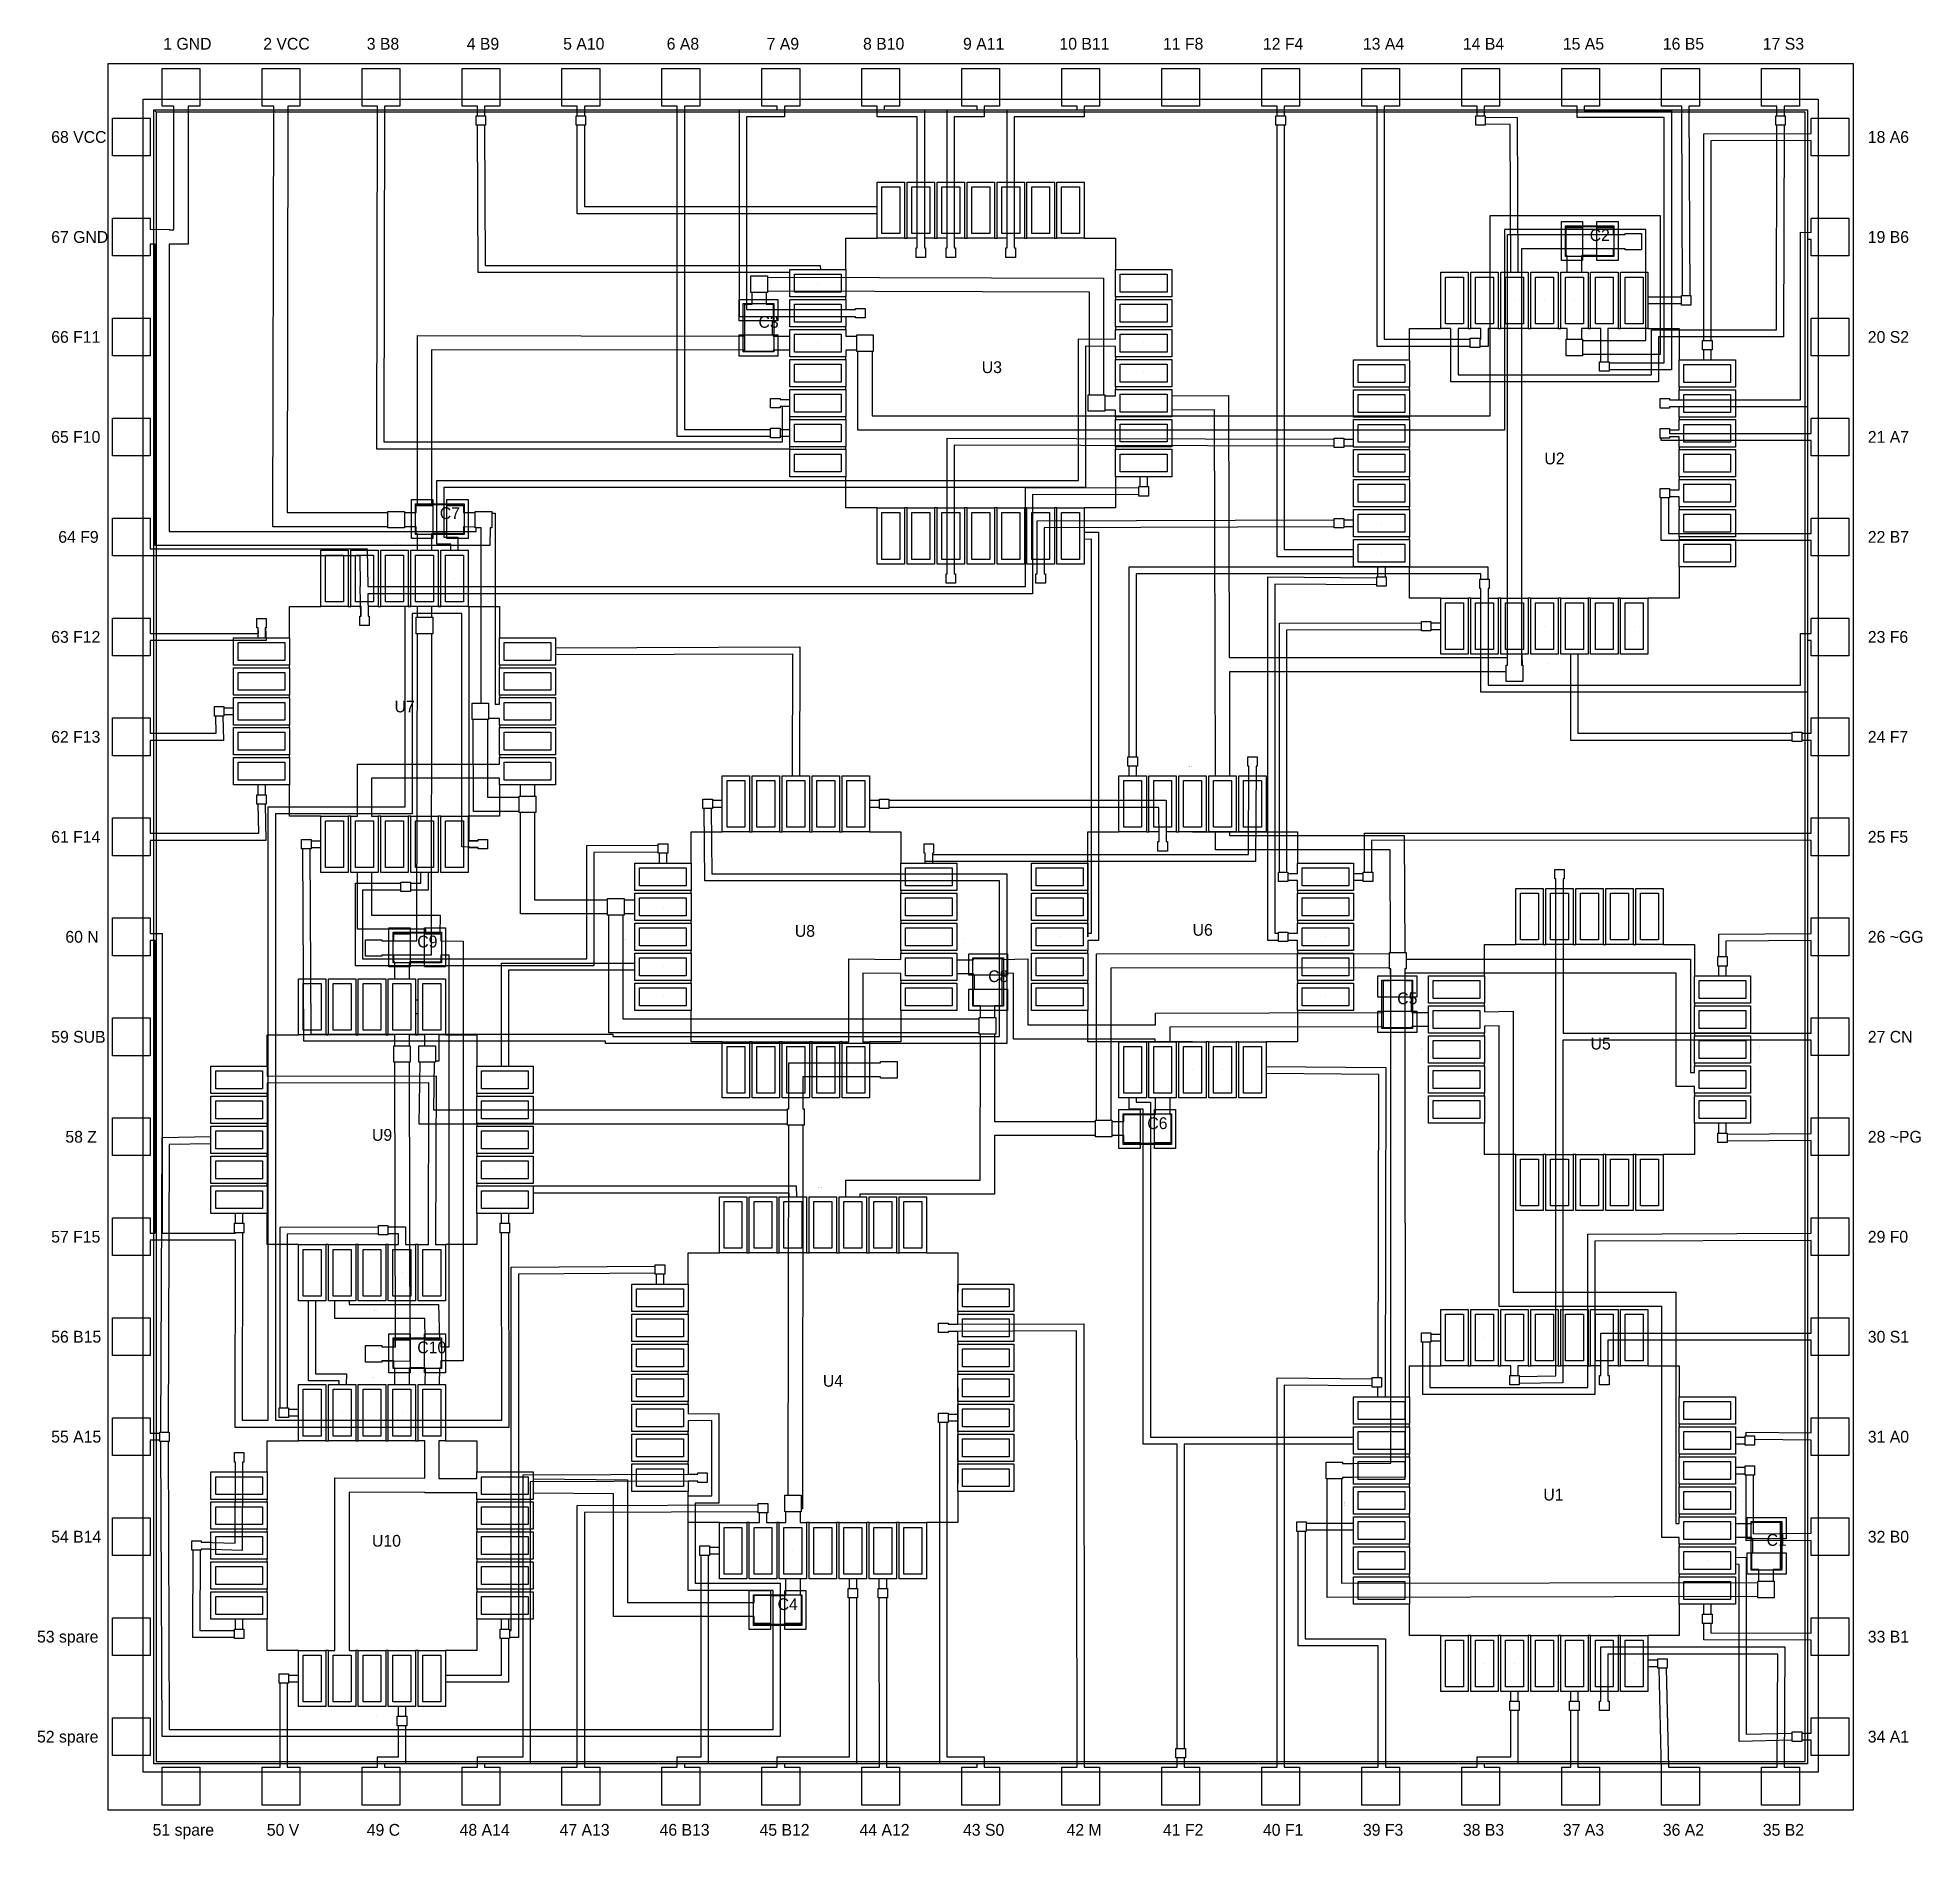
# Model space of a CAD drawing. Extents: x -40 to 39.9, y -38.3 to 38.1.
import ezdxf

# ---------------------------------------------------------------- set-up
doc = ezdxf.new("R2010")
doc.units = 0
for name, color, linetype in [('1st Routing Conductor', 2, 'CONTINUOUS'), ('2nd Routing Conductor', 8, 'CONTINUOUS'), ('Chip_wire_Bond', 7, 'CONTINUOUS'), ('Dimention  2', 7, 'CONTINUOUS'), ('Document 1', 7, 'CONTINUOUS'), ('Epoxy', 2, 'CONTINUOUS'), ('RefDes', 7, 'CONTINUOUS'), ('Routing Dielectric', 4, 'CONTINUOUS'), ('substrate utie', 9, 'CONTINUOUS')]:
    doc.layers.add(name, color=color, linetype=linetype)

msp = doc.modelspace()

# ---------------------------------------------------------------- linework, layer by layer
at = {"layer": '1st Routing Conductor', "color": 2}
for points in [[(-34.7, 35.5), (-34.7, 36.8), (-33.1, 36.8), (-33.1, 35.5), (-33.1, 35.2), (-33.6, 35.2), (-33.6, 29.362), (-34.4, 29.362), (-34.4, 17.182), (-21.392, 17.182), (-21.388, 17.332), (-21.428, 17.332), (-21.428, 18.032), (-20.728, 18.032), (-20.728, 17.332), (-20.788, 17.332), (-20.808, 16.582), (-35, 16.582), (-35, 29.362), (-35.2, 29.362), (-35.2, 28.862), (-35.5, 28.862), (-36.8, 28.862), (-36.8, 30.463), (-35.5, 30.463), (-35.2, 30.463), (-35.2, 29.974), (-34.4, 29.987), (-34.4, 29.962), (-34.2, 29.962), (-34.2, 35.2), (-34.7, 35.2)], [(-30.462, 35.5), (-30.462, 36.8), (-28.862, 36.8), (-28.862, 35.5), (-28.862, 35.2), (-29.364, 35.2), (-29.364, 35.199), (-29.399, 17.982), (-25.128, 17.982), (-25.128, 18.032), (-24.428, 18.032), (-24.428, 17.332), (-25.128, 17.332), (-25.128, 17.382), (-30.001, 17.382), (-29.964, 35.2), (-30.462, 35.2)], [(-8.505, 22.472), (-8.505, 22.422), (-8.905, 22.422), (-8.905, 22.822), (-8.505, 22.822), (-8.505, 22.772), (-8.1, 22.772), (-8.1, 20.672), (-25.6, 20.672), (-25.576, 35.2), (-26.225, 35.2), (-26.225, 35.5), (-26.225, 36.8), (-24.625, 36.8), (-24.625, 35.5), (-24.625, 35.2), (-25.276, 35.2), (-25.3, 20.972), (-8.4, 20.972), (-8.4, 22.472)], [(-21.988, 35.5), (-21.988, 36.8), (-20.388, 36.8), (-20.388, 35.5), (-20.388, 35.2), (-21.038, 35.2), (-21.038, 34.8), (-20.988, 34.8), (-20.988, 34.4), (-21.388, 34.4), (-21.388, 34.8), (-21.338, 34.8), (-21.338, 35.2), (-21.988, 35.2)], [(-17.75, 35.5), (-17.75, 36.8), (-16.15, 36.8), (-16.15, 35.5), (-16.15, 35.2), (-16.8, 35.2), (-16.8, 34.8), (-16.75, 34.8), (-16.75, 34.4), (-17.15, 34.4), (-17.15, 34.8), (-17.1, 34.8), (-17.1, 35.2), (-17.75, 35.2)], [(-13.512, 35.2), (-13.512, 35.5), (-13.512, 36.8), (-11.912, 36.8), (-11.912, 35.5), (-11.912, 35.2), (-12.562, 35.2), (-12.562, 21.502), (-8.905, 21.502), (-8.905, 21.552), (-8.505, 21.552), (-8.505, 21.152), (-8.905, 21.152), (-8.905, 21.202), (-12.862, 21.202), (-12.862, 35.2)], [(-8.625, 35.2), (-9.275, 35.2), (-9.275, 35.5), (-9.275, 36.8), (-7.675, 36.8), (-7.675, 35.5), (-7.675, 35.2), (-8.325, 35.2), (-8.325, 34.75), (-9.925, 34.75), (-9.925, 26.582), (-5.305, 26.582), (-5.305, 26.632), (-4.905, 26.632), (-4.905, 26.232), (-5.305, 26.232), (-5.305, 26.282), (-10.225, 26.282), (-10.225, 35.05), (-8.625, 35.05)], [(-3.438, 35.2), (-4.088, 35.2), (-4.088, 35.05), (-2.39, 35.05), (-2.39, 29.197), (-2.339, 29.197), (-2.339, 28.797), (-2.739, 28.797), (-2.739, 29.197), (-2.69, 29.197), (-2.69, 34.75), (-4.388, 34.75), (-4.388, 35.2), (-5.038, 35.2), (-5.038, 35.5), (-5.038, 36.8), (-3.438, 36.8), (-3.438, 35.5)], [(-0.15, 35.05), (-0.15, 35.2), (-0.8, 35.2), (-0.8, 35.5), (-0.8, 36.8), (0.8, 36.8), (0.8, 35.5), (0.8, 35.2), (0.15, 35.2), (0.15, 34.75), (-1.12, 34.75), (-1.12, 29.197), (-1.069, 29.197), (-1.069, 28.797), (-1.469, 28.797), (-1.469, 29.197), (-1.42, 29.197), (-1.42, 35.05)], [(4.087, 35.2), (3.437, 35.2), (3.437, 35.5), (3.437, 36.8), (5.037, 36.8), (5.037, 35.5), (5.037, 35.2), (4.387, 35.2), (4.387, 34.75), (1.42, 34.75), (1.42, 29.197), (1.47, 29.197), (1.47, 28.797), (1.07, 28.797), (1.07, 29.197), (1.12, 29.197), (1.12, 35.05), (4.087, 35.05)], [(9.275, 35.2), (7.675, 35.2), (7.675, 35.5), (7.675, 36.8), (9.275, 36.8), (9.275, 35.5)], [(12.512, 34.8), (12.562, 34.8), (12.562, 35.2), (11.912, 35.2), (11.912, 35.5), (11.912, 36.8), (13.512, 36.8), (13.512, 35.5), (13.512, 35.2), (12.862, 35.2), (12.862, 34.8), (12.912, 34.8), (12.912, 34.4), (12.512, 34.4)], [(17.75, 35.5), (17.75, 35.2), (17.1, 35.2), (17.1, 25.324), (20.752, 25.324), (20.752, 25.374), (21.152, 25.374), (21.152, 24.974), (20.752, 24.974), (20.752, 25.024), (16.8, 25.024), (16.8, 35.2), (16.15, 35.2), (16.15, 35.5), (16.15, 36.8), (17.75, 36.8)], [(20.388, 36.8), (21.988, 36.8), (21.988, 35.5), (21.988, 35.2), (21.338, 35.2), (21.338, 34.8), (21.388, 34.8), (21.388, 34.4), (20.988, 34.4), (20.988, 34.8), (21.038, 34.8), (21.038, 35.2), (20.388, 35.2), (20.388, 35.5)], [(28.975, 34.724), (25.275, 34.724), (25.275, 35.2), (24.625, 35.2), (24.625, 35.5), (24.625, 36.8), (26.225, 36.8), (26.225, 35.5), (26.225, 35.2), (25.575, 35.2), (25.575, 35.024), (29.275, 35.024), (29.275, 24.024), (26.632, 24.024), (26.632, 23.974), (26.232, 23.974), (26.232, 24.374), (26.632, 24.374), (26.632, 24.324), (28.975, 24.324)], [(28.862, 35.5), (28.862, 36.8), (30.463, 36.8), (30.463, 35.5), (30.463, 35.2), (30.016, 35.2), (30.051, 27.174), (30.102, 27.174), (30.102, 26.774), (29.702, 26.774), (29.702, 27.174), (29.751, 27.174), (29.716, 35.2), (28.862, 35.2)], [(33.1, 35.5), (33.1, 36.8), (34.7, 36.8), (34.7, 35.5), (34.7, 35.2), (34.05, 35.2), (34.05, 34.8), (34.1, 34.8), (34.1, 34.4), (33.7, 34.4), (33.7, 34.8), (33.75, 34.8), (33.75, 35.2), (33.1, 35.2)], [(-35.2, 34.7), (-35.2, 33.1), (-35.5, 33.1), (-36.8, 33.1), (-36.8, 34.7), (-35.5, 34.7)], [(30.597, 25.279), (30.647, 25.279), (30.647, 34.028), (35.2, 34.046), (35.2, 34.7), (35.5, 34.7), (36.8, 34.7), (36.8, 33.1), (35.5, 33.1), (35.2, 33.1), (35.2, 33.746), (30.947, 33.73), (30.947, 25.279), (30.997, 25.279), (30.997, 24.879), (30.597, 24.879)], [(-4.605, 24.812), (-4.605, 22.074), (21.595, 22.074), (21.595, 30.574), (28.795, 30.574), (28.795, 24.674), (25.512, 24.674), (25.512, 24.624), (24.812, 24.624), (24.812, 25.324), (25.512, 25.324), (25.512, 25.274), (28.195, 25.274), (28.195, 29.974), (22.195, 29.974), (22.195, 21.474), (-5.205, 21.474), (-5.205, 24.812), (-5.255, 24.812), (-5.255, 25.512), (-4.555, 25.512), (-4.555, 24.812)], [(34.747, 29.863), (35.2, 29.85), (35.2, 30.462), (35.5, 30.462), (36.8, 30.462), (36.8, 28.862), (35.5, 28.862), (35.2, 28.862), (35.2, 29.55), (35.047, 29.555), (35.047, 22.459), (29.197, 22.459), (29.197, 22.409), (28.797, 22.409), (28.797, 22.809), (29.197, 22.809), (29.197, 22.759), (34.747, 22.759)], [(27.312, 29.814), (28.012, 29.814), (28.012, 29.114), (27.312, 29.114), (27.312, 29.164), (22.922, 29.164), (22.922, 11.514), (22.972, 11.514), (22.972, 10.814), (22.272, 10.814), (22.272, 11.514), (22.322, 11.514), (22.322, 29.764), (27.312, 29.764)], [(4.605, 27.323), (-9.045, 27.361), (-9.045, 27.312), (-9.745, 27.312), (-9.745, 28.012), (-9.045, 28.012), (-9.045, 27.961), (5.205, 27.921), (5.205, 22.972), (5.255, 22.972), (5.255, 22.272), (4.555, 22.272), (4.555, 22.972), (4.605, 22.972)], [(-35.5, 26.225), (-35.2, 26.225), (-35.2, 24.625), (-35.5, 24.625), (-36.8, 24.625), (-36.8, 26.225)], [(35.2, 26.225), (35.5, 26.225), (36.8, 26.225), (36.8, 24.625), (35.5, 24.625), (35.2, 24.625)], [(-35.2, 20.388), (-35.5, 20.388), (-36.8, 20.388), (-36.8, 21.988), (-35.5, 21.988), (-35.2, 21.988)], [(28.797, 21.139), (28.797, 21.539), (29.197, 21.539), (29.197, 21.338), (35.2, 21.338), (35.2, 21.988), (35.5, 21.988), (36.8, 21.988), (36.8, 20.388), (35.5, 20.388), (35.2, 20.388), (35.2, 21.038), (28.847, 21.038), (28.847, 21.139)], [(-1.47, 15.387), (-1.42, 15.387), (-1.42, 21.137), (14.987, 21.09), (14.987, 21.139), (15.387, 21.139), (15.387, 20.739), (14.987, 20.739), (14.987, 20.79), (-1.12, 20.837), (-1.12, 15.387), (-1.07, 15.387), (-1.07, 14.987), (-1.47, 14.987)], [(-36.8, 16.15), (-36.8, 17.75), (-35.5, 17.75), (-35.2, 17.75), (-35.2, 16.45), (-26.002, 16.442), (-25.984, 14.842), (1.9, 14.842), (1.9, 19.042), (6.705, 19.032), (6.705, 19.082), (7.105, 19.082), (7.105, 18.682), (6.705, 18.682), (6.705, 18.732), (2.2, 18.742), (2.2, 14.542), (-25.981, 14.542), (-25.97, 13.592), (-25.918, 13.592), (-25.918, 13.192), (-26.318, 13.192), (-26.318, 13.592), (-26.273, 13.592), (-26.304, 14.842), (-26.284, 14.842), (-26.298, 16.142), (-35.35, 16.15), (-35.5, 16.15)], [(28.797, 18.599), (28.797, 18.999), (29.197, 18.999), (29.197, 18.599), (29.147, 18.599), (29.147, 17.1), (35.2, 17.1), (35.2, 17.75), (35.5, 17.75), (36.8, 17.75), (36.8, 16.15), (35.5, 16.15), (35.2, 16.15), (35.2, 16.8), (28.847, 16.8), (28.847, 18.599)], [(14.987, 17.729), (15.387, 17.729), (15.387, 17.329), (14.987, 17.329), (14.987, 17.378), (2.69, 17.337), (2.69, 15.387), (2.739, 15.387), (2.739, 14.987), (2.339, 14.987), (2.339, 15.387), (2.39, 15.387), (2.39, 17.637), (14.987, 17.678)], [(21.487, 15.685), (21.498, 15.164), (21.552, 15.164), (21.552, 14.764), (21.502, 14.764), (21.502, 10.662), (34.75, 10.662), (34.75, 12.862), (35.2, 12.862), (35.2, 13.512), (35.5, 13.512), (36.8, 13.512), (36.8, 11.912), (35.5, 11.912), (35.2, 11.912), (35.2, 12.562), (35.05, 12.562), (35.05, 10.362), (21.202, 10.362), (21.202, 14.764), (21.152, 14.764), (21.152, 15.164), (21.198, 15.164), (21.193, 15.385), (6.59, 15.385), (6.59, 7.635), (6.64, 7.635), (6.64, 7.235), (6.24, 7.235), (6.24, 7.635), (6.29, 7.635), (6.29, 15.685)], [(16.787, 15.211), (16.787, 15.259), (17.187, 15.259), (17.187, 14.859), (16.787, 14.859), (16.787, 14.911), (12.465, 14.949), (12.465, 0.15), (12.615, 0.15), (12.615, 0.199), (13.015, 0.199), (13.015, -0.2), (12.615, -0.2), (12.615, -0.15), (12.165, -0.15), (12.165, 15.251)], [(-35.2, -0.8), (-35.5, -0.8), (-36.8, -0.8), (-36.8, 0.8), (-35.5, 0.8), (-35.2, 0.8), (-35.2, 0.141), (-34.7, 0.137), (-34.7, -12.562), (-31.595, -12.562), (-31.595, -12.541), (-31.638, -12.541), (-31.638, -12.141), (-31.238, -12.141), (-31.238, -12.541), (-31.288, -12.541), (-31.3, -20.491), (-30.2, -20.491), (-30.2, 5.509), (-24.4, 5.509), (-24.4, 14.009), (-21.7, 14.009), (-21.7, 4.102), (-21.308, 4.082), (-21.308, 4.122), (-20.908, 4.122), (-20.908, 3.722), (-21.308, 3.722), (-21.308, 3.782), (-22, 3.816), (-22, 13.709), (-24.1, 13.709), (-24.1, 5.209), (-29.9, 5.209), (-29.9, -20.491), (-20.3, -20.491), (-20.318, -12.541), (-20.368, -12.541), (-20.368, -12.141), (-19.968, -12.141), (-19.968, -12.541), (-20.018, -12.541), (-20, -20.791), (-30.2, -20.791), (-31.6, -20.791), (-31.589, -12.862), (-34.7, -12.862), (-35.2, -12.862), (-35.2, -13.512), (-35.5, -13.512), (-36.8, -13.512), (-36.8, -11.912), (-35.5, -11.912), (-35.2, -11.912), (-35.2, -12.562), (-35, -12.562), (-35, -0.161), (-35.2, -0.159)], [(-30.622, 13.097), (-30.683, 13.097), (-30.683, 13.497), (-30.283, 13.497), (-30.283, 13.097), (-30.321, 13.097), (-30.291, 12.562), (-35.2, 12.562), (-35.2, 11.912), (-35.5, 11.912), (-36.8, 11.912), (-36.8, 13.512), (-35.5, 13.512), (-35.2, 13.512), (-35.2, 12.862), (-30.609, 12.862)], [(-26.083, -0.126), (-25.383, -0.126), (-25.383, -0.176), (-23.9, -0.176), (-23.879, 12.842), (-23.928, 12.842), (-23.928, 13.542), (-23.228, 13.542), (-23.228, 12.842), (-23.279, 12.842), (-23.3, -0.776), (-25.383, -0.776), (-25.383, -0.826), (-26.083, -0.826)], [(18.682, 13.313), (18.682, 13.364), (19.082, 13.364), (19.082, 12.964), (18.682, 12.964), (18.682, 13.013), (12.965, 12.991), (12.965, 2.739), (13.015, 2.739), (13.015, 2.339), (12.615, 2.339), (12.615, 2.739), (12.665, 2.739), (12.665, 13.289)], [(-32.483, 9.757), (-32.083, 9.757), (-32.083, 9.357), (-32.127, 9.357), (-32.095, 8.325), (-35.2, 8.325), (-35.2, 7.675), (-35.5, 7.675), (-36.8, 7.675), (-36.8, 9.275), (-35.5, 9.275), (-35.2, 9.275), (-35.2, 8.625), (-32.405, 8.625), (-32.427, 9.357), (-32.483, 9.357)], [(-21.563, 9.907), (-20.863, 9.907), (-20.863, 9.207), (-20.912, 9.207), (-20.901, 5.917), (-19.563, 5.917), (-19.563, 5.967), (-18.863, 5.967), (-18.863, 5.267), (-19.563, 5.267), (-19.563, 5.317), (-21.499, 5.317), (-21.512, 9.207), (-21.563, 9.207)], [(34.8, 8.325), (34.8, 8.275), (34.4, 8.275), (34.4, 8.675), (34.8, 8.675), (34.8, 8.625), (35.2, 8.625), (35.2, 9.275), (35.5, 9.275), (36.8, 9.275), (36.8, 7.675), (35.5, 7.675), (35.2, 7.675), (35.2, 8.325)], [(-2.399, 3.939), (-1.999, 3.939), (-1.999, 3.539), (-2.05, 3.539), (-2.05, 3.49), (11.351, 3.49), (11.369, 7.235), (11.32, 7.235), (11.32, 7.635), (11.72, 7.635), (11.72, 7.235), (11.669, 7.235), (11.649, 3.19), (-2.35, 3.19), (-2.35, 3.539), (-2.399, 3.539)], [(-35.2, 4.087), (-35.2, 3.437), (-35.5, 3.437), (-36.8, 3.437), (-36.8, 5.037), (-35.5, 5.037), (-35.2, 5.037), (-35.2, 4.387), (-30.603, 4.387), (-30.629, 5.617), (-30.683, 5.617), (-30.683, 6.017), (-30.283, 6.017), (-30.283, 5.617), (-30.329, 5.617), (-30.297, 4.087)], [(-28.437, 3.722), (-28.401, -4.128), (-15.6, -4.128), (-15.6, -4.228), (0.8, -4.228), (0.8, 2.372), (-11.699, 2.372), (-11.723, 5.435), (-11.775, 5.435), (-11.775, 5.835), (-11.375, 5.835), (-11.375, 5.435), (-11.423, 5.435), (-11.401, 2.672), (1.1, 2.672), (1.1, -4.528), (-15.9, -4.528), (-15.9, -4.428), (-28.699, -4.428), (-28.737, 3.722), (-28.788, 3.722), (-28.788, 4.122), (-28.388, 4.122), (-28.388, 3.722)], [(-4.294, 5.435), (-4.294, 5.835), (-3.894, 5.835), (-3.894, 5.785), (7.855, 5.785), (7.859, 4.035), (7.91, 4.035), (7.91, 3.635), (7.51, 3.635), (7.51, 4.035), (7.559, 4.035), (7.555, 5.485), (-3.894, 5.485), (-3.894, 5.435)], [(16.215, 2.339), (16.215, 2.739), (16.265, 2.739), (16.265, 4.39), (35.2, 4.388), (35.2, 5.038), (35.5, 5.038), (36.8, 5.038), (36.8, 3.438), (35.5, 3.438), (35.2, 3.438), (35.2, 4.088), (16.565, 4.09), (16.565, 2.739), (16.615, 2.739), (16.615, 2.339)], [(-16.4, -1.228), (-26.5, -1.228), (-26.5, 2.272), (-24.578, 2.272), (-24.578, 2.322), (-24.178, 2.322), (-24.178, 1.922), (-24.578, 1.922), (-24.578, 1.972), (-26.2, 1.972), (-26.2, -0.928), (-16.7, -0.928), (-16.7, 3.871), (-13.67, 3.889), (-13.67, 3.94), (-13.27, 3.94), (-13.27, 3.54), (-13.67, 3.54), (-13.67, 3.589), (-16.4, 3.573)], [(35.2, -4.087), (35.2, -3.437), (35.5, -3.437), (36.8, -3.437), (36.8, -5.037), (35.5, -5.037), (35.2, -5.037), (35.2, -4.387), (24.679, -4.387), (24.672, -18.897), (22.822, -18.933), (22.822, -18.987), (22.422, -18.987), (22.422, -18.587), (22.822, -18.587), (22.822, -18.633), (24.372, -18.603), (24.383, 2.457), (24.333, 2.457), (24.333, 2.857), (24.733, 2.857), (24.733, 2.457), (24.683, 2.457), (24.683, -4.087)], [(-15.77, -4.07), (-15.77, 0.92), (-15.82, 0.92), (-15.82, 1.62), (-15.12, 1.62), (-15.12, 0.92), (-15.17, 0.92), (-15.17, -3.47), (-0.06, -3.47), (-0.06, -3.42), (0.639, -3.42), (0.639, -4.12), (-0.06, -4.12), (-0.06, -4.07)], [(31.238, -0.838), (31.288, -0.838), (31.288, 0.111), (35.2, 0.142), (35.2, 0.8), (35.5, 0.8), (36.8, 0.8), (36.8, -0.8), (35.5, -0.8), (35.2, -0.8), (35.2, -0.158), (31.588, -0.187), (31.588, -0.838), (31.638, -0.838), (31.638, -1.238), (31.238, -1.238)], [(15.287, -22.972), (15.287, -27.399), (32.937, -27.363), (32.937, -27.312), (33.637, -27.312), (33.637, -28.012), (32.937, -28.012), (32.937, -27.963), (14.687, -28.001), (14.687, -22.972), (14.637, -22.972), (14.637, -22.272), (15.337, -22.272), (15.337, -22.319), (17.387, -22.302), (17.378, -1.358), (17.328, -1.358), (17.328, -1.308), (5.51, -1.325), (5.51, -7.775), (5.56, -7.775), (5.56, -8.475), (4.86, -8.475), (4.86, -7.775), (4.91, -7.775), (4.91, -0.725), (17.328, -0.708), (17.328, -0.658), (18.028, -0.658), (18.028, -1.358), (17.978, -1.358), (17.987, -22.898), (15.337, -22.919), (15.337, -22.972)], [(-35.5, -5.038), (-36.8, -5.038), (-36.8, -3.438), (-35.5, -3.438), (-35.2, -3.438), (-35.2, -5.038)], [(-24.832, -5.316), (-24.883, -5.316), (-24.883, -4.616), (-24.183, -4.616), (-24.183, -5.316), (-24.232, -5.316), (-24.199, -18.005), (-25.383, -17.984), (-25.383, -18.028), (-26.083, -18.028), (-26.083, -17.328), (-25.383, -17.328), (-25.383, -17.384), (-24.801, -17.395)], [(-23.196, -7.335), (-8.185, -7.335), (-8.185, -7.285), (-8.135, -7.285), (-8.135, -5.335), (-4.245, -5.335), (-4.245, -5.285), (-3.545, -5.285), (-3.545, -5.985), (-4.245, -5.985), (-4.245, -5.935), (-7.535, -5.935), (-7.535, -7.285), (-7.485, -7.285), (-7.485, -7.985), (-7.536, -7.985), (-7.56, -24.248), (-7.61, -24.258), (-7.61, -24.369), (-8.31, -24.369), (-8.31, -23.669), (-8.159, -23.669), (-8.136, -7.985), (-8.185, -7.985), (-8.185, -7.935), (-23.804, -7.935), (-23.768, -5.316), (-23.813, -5.316), (-23.813, -4.616), (-23.113, -4.616), (-23.113, -5.316), (-23.168, -5.316)], [(-35.5, -7.675), (-35.2, -7.675), (-35.2, -9.275), (-35.5, -9.275), (-36.8, -9.275), (-36.8, -7.675)], [(31.238, -8.318), (31.638, -8.318), (31.638, -8.366), (35.2, -8.334), (35.2, -7.675), (35.5, -7.675), (36.8, -7.675), (36.8, -9.275), (35.5, -9.275), (35.2, -9.275), (35.2, -8.634), (31.638, -8.666), (31.638, -8.718), (31.238, -8.718)], [(25.732, -12.601), (35.2, -12.566), (35.2, -11.912), (35.5, -11.912), (36.8, -11.912), (36.8, -13.512), (35.5, -13.512), (35.2, -13.512), (35.2, -12.866), (26.032, -12.899), (26.032, -19.4), (18.732, -19.4), (18.732, -17.187), (18.682, -17.187), (18.682, -16.787), (19.082, -16.787), (19.082, -17.187), (19.032, -17.187), (19.032, -19.1), (25.732, -19.1)], [(-25.533, -12.236), (-25.133, -12.236), (-25.133, -12.636), (-25.533, -12.636), (-25.533, -12.587), (-29.4, -12.6), (-29.393, -19.968), (-29.343, -19.968), (-29.343, -20.368), (-29.743, -20.368), (-29.743, -19.968), (-29.693, -19.968), (-29.7, -12.3), (-25.533, -12.287)], [(-19.6, -29.703), (-19.968, -29.696), (-19.968, -29.743), (-20.368, -29.743), (-20.368, -29.343), (-19.968, -29.343), (-19.968, -29.396), (-19.9, -29.397), (-19.9, -14.001), (-13.795, -13.955), (-13.795, -13.904), (-13.395, -13.904), (-13.395, -14.304), (-13.795, -14.304), (-13.795, -14.255), (-19.6, -14.299)], [(-35.5, -17.75), (-36.8, -17.75), (-36.8, -16.15), (-35.5, -16.15), (-35.2, -16.15), (-35.2, -17.75)], [(-1.785, -16.374), (-1.385, -16.374), (-1.385, -16.423), (4.365, -16.399), (4.387, -35.2), (5.038, -35.2), (5.038, -35.5), (5.038, -36.8), (3.438, -36.8), (3.438, -35.5), (3.438, -35.2), (4.087, -35.2), (4.065, -16.701), (-1.385, -16.723), (-1.385, -16.774), (-1.785, -16.774)], [(26.582, -18.587), (26.632, -18.587), (26.632, -18.987), (26.232, -18.987), (26.232, -18.587), (26.282, -18.587), (26.282, -16.8), (35.2, -16.8), (35.2, -16.15), (35.5, -16.15), (36.8, -16.15), (36.8, -17.75), (35.5, -17.75), (35.2, -17.75), (35.2, -17.1), (26.582, -17.1)], [(16.587, -18.73), (16.587, -18.682), (16.987, -18.682), (16.987, -19.082), (16.587, -19.082), (16.587, -19.03), (12.862, -19.001), (12.862, -35.2), (13.512, -35.2), (13.512, -35.5), (13.512, -36.8), (11.912, -36.8), (11.912, -35.5), (11.912, -35.2), (12.562, -35.2), (12.562, -18.699)], [(-36.8, -21.988), (-36.8, -20.388), (-35.5, -20.388), (-35.2, -20.388), (-35.2, -21.038), (-34.8, -21.038), (-34.8, -20.988), (-34.4, -20.988), (-34.4, -21.388), (-34.8, -21.388), (-34.8, -21.338), (-35.2, -21.338), (-35.2, -21.988), (-35.5, -21.988)], [(-1.735, -35.05), (-1.735, -20.584), (-1.785, -20.584), (-1.785, -20.184), (-1.385, -20.184), (-1.385, -20.584), (-1.435, -20.584), (-1.435, -34.75), (0.15, -34.75), (0.15, -35.2), (0.8, -35.2), (0.8, -35.5), (0.8, -36.8), (-0.8, -36.8), (-0.8, -35.5), (-0.8, -35.2), (-0.15, -35.2), (-0.15, -35.05)], [(35.2, -20.388), (35.5, -20.388), (36.8, -20.388), (36.8, -21.988), (35.5, -21.988), (35.2, -21.988), (35.2, -21.327), (32.797, -21.302), (32.797, -21.552), (32.397, -21.552), (32.397, -21.152), (32.447, -21.152), (32.447, -20.998), (35.2, -21.027)], [(-33.438, -26.003), (-33.438, -25.603), (-33.038, -25.603), (-33.038, -25.658), (-31.6, -25.696), (-31.589, -22.263), (-31.638, -22.263), (-31.638, -21.863), (-31.238, -21.863), (-31.238, -22.263), (-31.289, -22.263), (-31.3, -26.004), (-33.038, -25.958), (-33.038, -26.003), (-33.089, -26.003), (-33.1, -29.399), (-31.638, -29.394), (-31.638, -29.343), (-31.238, -29.343), (-31.238, -29.743), (-31.638, -29.743), (-31.638, -29.694), (-33.4, -29.701), (-33.389, -26.003)], [(-21.338, -34.75), (-19.4, -34.75), (-19.4, -22.801), (-11.995, -22.775), (-11.995, -22.724), (-11.595, -22.724), (-11.595, -23.124), (-11.995, -23.124), (-11.995, -23.075), (-19.1, -23.099), (-19.1, -35.05), (-21.038, -35.05), (-21.038, -35.2), (-20.388, -35.2), (-20.388, -35.5), (-20.388, -36.8), (-21.988, -36.8), (-21.988, -35.5), (-21.988, -35.2), (-21.338, -35.2)], [(32.797, -22.822), (32.747, -22.822), (32.747, -25.299), (35.2, -25.282), (35.2, -24.625), (35.5, -24.625), (36.8, -24.625), (36.8, -26.225), (35.5, -26.225), (35.2, -26.225), (35.2, -25.582), (32.447, -25.601), (32.447, -22.822), (32.397, -22.822), (32.397, -22.422), (32.797, -22.422)], [(-36.8, -26.225), (-36.8, -24.625), (-35.5, -24.625), (-35.2, -24.625), (-35.2, -26.225), (-35.5, -26.225)], [(-17.1, -24.101), (-9.43, -24.07), (-9.43, -24.019), (-9.03, -24.019), (-9.03, -24.419), (-9.43, -24.419), (-9.43, -24.37), (-16.8, -24.399), (-16.8, -35.2), (-16.15, -35.2), (-16.15, -35.5), (-16.15, -36.8), (-17.75, -36.8), (-17.75, -35.5), (-17.75, -35.2), (-17.1, -35.2)], [(16.85, -30.05), (13.45, -30.05), (13.45, -25.2), (13.4, -25.2), (13.4, -24.8), (13.8, -24.8), (13.8, -25.2), (13.75, -25.2), (13.75, -29.75), (17.15, -29.75), (17.15, -35.2), (17.75, -35.2), (17.75, -35.5), (17.75, -36.8), (16.15, -36.8), (16.15, -35.5), (16.15, -35.2), (16.85, -35.2)], [(-11.85, -34.75), (-11.85, -26.219), (-11.9, -26.219), (-11.9, -25.819), (-11.5, -25.819), (-11.5, -26.219), (-11.55, -26.219), (-11.55, -35.05), (-12.562, -35.05), (-12.562, -35.2), (-11.912, -35.2), (-11.912, -35.5), (-11.912, -36.8), (-13.512, -36.8), (-13.512, -35.5), (-13.512, -35.2), (-12.862, -35.2), (-12.862, -34.75)], [(-8.625, -35.2), (-8.625, -34.75), (-5.57, -34.75), (-5.57, -28.019), (-5.62, -28.019), (-5.62, -27.619), (-5.22, -27.619), (-5.22, -28.019), (-5.27, -28.019), (-5.27, -35.05), (-8.325, -35.05), (-8.325, -35.2), (-7.675, -35.2), (-7.675, -35.5), (-7.675, -36.8), (-9.275, -36.8), (-9.275, -35.5), (-9.275, -35.2)], [(-4.288, -35.2), (-4.3, -28.019), (-4.35, -28.019), (-4.35, -27.619), (-3.95, -27.619), (-3.95, -28.019), (-4, -28.019), (-3.988, -35.2), (-3.437, -35.2), (-3.437, -35.5), (-3.437, -36.8), (-5.037, -36.8), (-5.037, -35.5), (-5.037, -35.2)], [(30.947, -29.102), (30.947, -29.5), (35.2, -29.51), (35.2, -28.862), (35.5, -28.862), (36.8, -28.862), (36.8, -30.463), (35.5, -30.463), (35.2, -30.463), (35.2, -29.81), (30.647, -29.8), (30.647, -29.102), (30.597, -29.102), (30.597, -28.702), (30.997, -28.702), (30.997, -29.102)], [(-35.2, -30.462), (-35.5, -30.462), (-36.8, -30.462), (-36.8, -28.862), (-35.5, -28.862), (-35.2, -28.862)], [(26.582, -30.4), (26.582, -32.397), (26.632, -32.397), (26.632, -32.797), (26.232, -32.797), (26.232, -32.397), (26.282, -32.397), (26.282, -30.1), (34.083, -30.1), (34.055, -35.2), (34.7, -35.2), (34.7, -35.5), (34.7, -36.8), (33.1, -36.8), (33.1, -35.5), (33.1, -35.2), (33.755, -35.2), (33.781, -30.4)], [(28.702, -30.997), (28.702, -30.597), (29.102, -30.597), (29.102, -30.997), (29.057, -30.997), (29.158, -35.2), (30.462, -35.2), (30.462, -35.5), (30.462, -36.8), (28.862, -36.8), (28.862, -35.5), (28.862, -35.352), (28.757, -30.997)], [(-29.699, -35.2), (-29.693, -31.638), (-29.743, -31.638), (-29.743, -31.238), (-29.343, -31.238), (-29.343, -31.638), (-29.393, -31.638), (-29.399, -35.2), (-28.862, -35.2), (-28.862, -35.5), (-28.862, -36.8), (-30.463, -36.8), (-30.463, -35.5), (-30.463, -35.2)], [(21.038, -34.75), (22.472, -34.75), (22.472, -32.797), (22.422, -32.797), (22.422, -32.397), (22.822, -32.397), (22.822, -32.797), (22.772, -32.797), (22.772, -35.05), (21.338, -35.05), (21.338, -35.2), (21.988, -35.2), (21.988, -35.5), (21.988, -36.8), (20.388, -36.8), (20.388, -35.5), (20.388, -35.2), (21.038, -35.2)], [(24.962, -32.397), (25.362, -32.397), (25.362, -32.797), (25.312, -32.797), (25.312, -35.2), (26.225, -35.2), (26.225, -35.5), (26.225, -36.8), (24.625, -36.8), (24.625, -35.5), (24.625, -35.2), (25.012, -35.2), (25.012, -32.797), (24.962, -32.797)], [(-36.8, -33.1), (-35.5, -33.1), (-35.2, -33.1), (-35.2, -34.7), (-35.5, -34.7), (-36.8, -34.7)], [(-24.683, -33.438), (-24.733, -33.438), (-24.733, -33.038), (-24.333, -33.038), (-24.333, -33.438), (-24.383, -33.438), (-24.383, -35.05), (-25.275, -35.05), (-25.275, -35.2), (-24.625, -35.2), (-24.625, -35.5), (-24.625, -36.8), (-26.225, -36.8), (-26.225, -35.5), (-26.225, -35.2), (-25.575, -35.2), (-25.575, -34.75), (-24.683, -34.75)], [(34.4, -33.7), (34.8, -33.7), (34.8, -33.75), (35.2, -33.75), (35.2, -33.1), (35.5, -33.1), (36.8, -33.1), (36.8, -34.7), (35.5, -34.7), (35.2, -34.7), (35.2, -34.05), (34.8, -34.05), (34.8, -34.1), (34.4, -34.1)], [(8.325, -35.2), (8.325, -34.8), (8.275, -34.8), (8.275, -34.4), (8.675, -34.4), (8.675, -34.8), (8.625, -34.8), (8.625, -35.2), (9.275, -35.2), (9.275, -35.5), (9.275, -36.8), (7.675, -36.8), (7.675, -35.5), (7.675, -35.2)], [(-34.7, -36.8), (-34.7, -35.5), (-34.7, -35.2), (-33.1, -35.2), (-33.1, -35.5), (-33.1, -36.8)]]:
    msp.add_lwpolyline(points, close=True, dxfattribs=at)
at = {"layer": '2nd Routing Conductor', "color": 8}
for points in [[(-21.001, 28.452), (-6.811, 28.452), (-6.798, 28.282), (-5.715, 28.282), (-5.715, 27.122), (-8.095, 27.122), (-8.095, 28.152), (-21.299, 28.152), (-21.337, 34.4), (-21.388, 34.4), (-21.388, 34.8), (-20.988, 34.8), (-20.988, 34.4), (-21.037, 34.4)], [(-17.1, 30.647), (-17.1, 34.4), (-17.15, 34.4), (-17.15, 34.8), (-16.75, 34.8), (-16.75, 34.4), (-16.8, 34.4), (-16.8, 30.947), (-4.39, 30.947), (-4.39, 31.987), (-3.23, 31.987), (-3.23, 29.607), (-4.39, 29.607), (-4.39, 30.647)], [(17.137, 15.259), (17.187, 15.259), (17.187, 14.859), (16.787, 14.859), (16.787, 15.259), (16.837, 15.259), (16.837, 15.679), (15.797, 15.679), (15.797, 16.109), (12.562, 16.109), (12.562, 34.4), (12.512, 34.4), (12.512, 34.8), (12.912, 34.8), (12.912, 34.4), (12.862, 34.4), (12.862, 16.409), (15.797, 16.409), (15.797, 16.839), (18.177, 16.839), (18.177, 15.679), (17.137, 15.679)], [(20.232, 23.824), (28.432, 23.824), (28.432, 25.724), (33.732, 25.724), (33.75, 34.4), (33.7, 34.4), (33.7, 34.8), (34.1, 34.8), (34.1, 34.4), (34.05, 34.4), (34.032, 25.424), (28.732, 25.424), (28.732, 23.524), (19.932, 23.524), (19.932, 25.784), (19.502, 25.784), (19.502, 28.164), (20.662, 28.164), (20.662, 25.784), (20.232, 25.784)], [(22.042, 28.164), (22.467, 28.164), (22.439, 34.427), (21.388, 34.446), (21.388, 34.4), (20.988, 34.4), (20.988, 34.8), (21.388, 34.8), (21.388, 34.746), (22.737, 34.721), (22.767, 28.164), (23.202, 28.164), (23.202, 25.784), (22.042, 25.784)], [(-2.39, 29.197), (-2.339, 29.197), (-2.339, 28.797), (-2.739, 28.797), (-2.739, 29.197), (-2.69, 29.197), (-2.69, 29.607), (-3.12, 29.607), (-3.12, 31.987), (-1.96, 31.987), (-1.96, 29.607), (-2.39, 29.607)], [(-1.069, 28.797), (-1.469, 28.797), (-1.469, 29.197), (-1.42, 29.197), (-1.42, 29.607), (-1.85, 29.607), (-1.85, 31.987), (-0.69, 31.987), (-0.69, 29.607), (-1.12, 29.607), (-1.12, 29.197), (-1.069, 29.197)], [(-0.58, 29.607), (-0.58, 31.987), (0.58, 31.987), (0.58, 29.607)], [(0.69, 31.987), (1.85, 31.987), (1.85, 29.607), (1.42, 29.607), (1.42, 29.197), (1.47, 29.197), (1.47, 28.797), (1.07, 28.797), (1.07, 29.197), (1.12, 29.197), (1.12, 29.607), (0.69, 29.607)], [(1.96, 31.987), (3.12, 31.987), (3.12, 29.607), (1.96, 29.607)], [(3.23, 29.607), (3.23, 31.987), (4.39, 31.987), (4.39, 29.607)], [(24.582, 28.164), (24.862, 28.164), (24.862, 28.864), (24.812, 28.864), (24.812, 30.064), (25.512, 30.064), (25.512, 28.864), (25.462, 28.864), (25.462, 28.164), (25.742, 28.164), (25.742, 25.784), (25.462, 25.784), (25.462, 25.324), (25.512, 25.324), (25.512, 24.624), (24.812, 24.624), (24.812, 25.324), (24.862, 25.324), (24.862, 25.784), (24.582, 25.784)], [(27.312, 29.814), (28.012, 29.814), (28.012, 29.114), (27.312, 29.114), (27.312, 29.164), (26.812, 29.164), (26.812, 28.864), (26.112, 28.864), (26.112, 30.064), (26.812, 30.064), (26.812, 29.764), (27.312, 29.764)], [(-9.095, 27.312), (-9.095, 26.812), (-8.795, 26.812), (-8.795, 26.112), (-9.995, 26.112), (-9.995, 26.812), (-9.695, 26.812), (-9.695, 27.312), (-9.745, 27.312), (-9.745, 28.012), (-9.045, 28.012), (-9.045, 27.312)], [(5.715, 27.122), (5.715, 28.282), (8.095, 28.282), (8.095, 27.122)], [(21.202, 25.784), (20.772, 25.784), (20.772, 28.164), (21.932, 28.164), (21.932, 25.784), (21.502, 25.784), (21.502, 25.024), (21.152, 25.024), (21.152, 24.974), (20.752, 24.974), (20.752, 25.374), (21.152, 25.374), (21.152, 25.324), (21.202, 25.324)], [(23.312, 28.164), (24.472, 28.164), (24.472, 25.784), (23.312, 25.784)], [(26.282, 24.374), (26.282, 25.784), (25.852, 25.784), (25.852, 28.164), (27.012, 28.164), (27.012, 25.784), (26.582, 25.784), (26.582, 24.374), (26.632, 24.374), (26.632, 23.974), (26.232, 23.974), (26.232, 24.374)], [(27.122, 28.164), (28.282, 28.164), (28.282, 27.124), (29.702, 27.124), (29.702, 27.174), (30.102, 27.174), (30.102, 26.774), (29.702, 26.774), (29.702, 26.824), (28.282, 26.824), (28.282, 25.784), (27.122, 25.784)], [(-5.305, 26.232), (-5.305, 26.282), (-5.715, 26.282), (-5.715, 25.852), (-8.095, 25.852), (-8.095, 27.012), (-5.715, 27.012), (-5.715, 26.582), (-5.305, 26.582), (-5.305, 26.632), (-4.905, 26.632), (-4.905, 26.232)], [(5.715, 25.852), (5.715, 27.012), (8.095, 27.012), (8.095, 25.852)], [(-23.878, 13.542), (-23.878, 14.002), (-24.158, 14.002), (-24.158, 16.382), (-23.878, 16.382), (-23.878, 17.082), (-23.928, 17.082), (-23.928, 17.382), (-24.428, 17.382), (-24.428, 17.332), (-25.128, 17.332), (-25.128, 18.032), (-24.428, 18.032), (-24.428, 17.982), (-23.928, 17.982), (-23.928, 18.282), (-23.878, 18.282), (-23.878, 25.482), (-9.995, 25.463), (-9.995, 25.512), (-8.795, 25.512), (-8.795, 25.462), (-8.095, 25.462), (-8.095, 25.742), (-5.715, 25.742), (-5.715, 25.462), (-5.255, 25.462), (-5.255, 25.512), (-4.555, 25.512), (-4.555, 24.812), (-5.255, 24.812), (-5.255, 24.862), (-5.715, 24.862), (-5.715, 24.582), (-8.095, 24.582), (-8.095, 24.862), (-8.795, 24.862), (-8.795, 24.812), (-9.995, 24.812), (-9.995, 24.863), (-23.278, 24.882), (-23.278, 18.282), (-23.228, 18.282), (-23.228, 17.082), (-23.278, 17.082), (-23.278, 16.382), (-22.998, 16.382), (-22.998, 14.002), (-23.278, 14.002), (-23.278, 13.542), (-23.228, 13.542), (-23.228, 12.842), (-23.928, 12.842), (-23.928, 13.542)], [(-22.888, 16.382), (-22.458, 16.382), (-22.458, 16.642), (-23.058, 16.642), (-23.058, 19.342), (4.142, 19.342), (4.142, 25.344), (5.715, 25.326), (5.715, 25.742), (8.095, 25.742), (8.095, 24.582), (5.715, 24.582), (5.715, 25.026), (4.442, 25.04), (4.442, 19.042), (-22.758, 19.042), (-22.758, 16.942), (-22.158, 16.942), (-22.158, 16.382), (-21.728, 16.382), (-21.728, 14.002), (-22.888, 14.002)], [(30.597, 25.279), (30.997, 25.279), (30.997, 24.879), (30.947, 24.879), (30.947, 24.459), (31.987, 24.459), (31.987, 23.299), (29.607, 23.299), (29.607, 24.459), (30.647, 24.459), (30.647, 24.879), (30.597, 24.879)], [(-8.095, 23.312), (-8.095, 24.472), (-5.715, 24.472), (-5.715, 23.312)], [(5.715, 23.312), (5.715, 24.472), (8.095, 24.472), (8.095, 23.312)], [(15.797, 24.459), (18.177, 24.459), (18.177, 23.299), (15.797, 23.299)], [(-8.095, 23.202), (-5.715, 23.202), (-5.715, 22.042), (-8.095, 22.042), (-8.095, 22.472), (-8.505, 22.472), (-8.505, 22.422), (-8.905, 22.422), (-8.905, 22.822), (-8.505, 22.822), (-8.505, 22.772), (-8.095, 22.772)], [(8.095, 22.042), (5.715, 22.042), (5.715, 22.322), (5.255, 22.322), (5.255, 22.272), (4.555, 22.272), (4.555, 22.972), (5.255, 22.972), (5.255, 22.922), (5.715, 22.922), (5.715, 23.202), (8.095, 23.202), (8.095, 22.927), (10.504, 22.936), (10.534, 11.835), (22.322, 11.835), (22.322, 11.974), (22.042, 11.974), (22.042, 14.354), (23.202, 14.354), (23.202, 11.974), (22.942, 11.974), (22.95, 11.514), (22.972, 11.514), (22.972, 10.814), (22.272, 10.814), (22.272, 11.235), (10.55, 11.235), (10.55, 6.825), (10.83, 6.825), (10.83, 4.445), (10.55, 4.445), (10.55, 4.292), (17.949, 4.292), (17.971, -0.658), (18.028, -0.658), (18.028, -0.948), (30.078, -0.948), (30.078, -5.748), (30.248, -5.748), (30.248, -5.468), (32.628, -5.468), (32.628, -6.628), (30.248, -6.628), (30.248, -6.348), (29.478, -6.348), (29.478, -1.548), (17.978, -1.548), (17.978, -1.858), (18.278, -1.858), (18.278, -2.558), (17.078, -2.558), (17.078, -1.858), (17.376, -1.858), (17.374, -1.358), (17.328, -1.358), (17.328, -0.658), (17.371, -0.658), (17.351, 3.692), (9.95, 3.692), (9.95, 4.445), (9.67, 4.445), (9.67, 6.825), (9.947, 6.825), (9.906, 22.334), (8.095, 22.327)], [(18.177, 23.189), (18.177, 22.029), (15.797, 22.029), (15.797, 23.189)], [(29.607, 23.189), (31.987, 23.189), (31.987, 22.029), (29.607, 22.029), (29.607, 22.459), (29.197, 22.459), (29.197, 22.409), (28.797, 22.409), (28.797, 22.809), (29.197, 22.809), (29.197, 22.759), (29.607, 22.759)], [(-8.095, 21.932), (-5.715, 21.932), (-5.715, 20.772), (-8.095, 20.772), (-8.095, 21.202), (-8.505, 21.202), (-8.505, 21.152), (-8.905, 21.152), (-8.905, 21.552), (-8.505, 21.552), (-8.505, 21.502), (-8.095, 21.502)], [(5.715, 20.772), (5.715, 21.932), (8.095, 21.932), (8.095, 20.772)], [(15.797, 20.789), (15.387, 20.789), (15.387, 20.739), (14.987, 20.739), (14.987, 21.139), (15.387, 21.139), (15.387, 21.089), (15.797, 21.089), (15.797, 21.919), (18.177, 21.919), (18.177, 20.759), (15.797, 20.759)], [(28.797, 21.539), (29.197, 21.539), (29.197, 21.489), (29.607, 21.489), (29.607, 21.919), (31.987, 21.919), (31.987, 20.759), (29.607, 20.759), (29.607, 21.189), (29.197, 21.189), (29.197, 21.139), (28.797, 21.139)], [(-8.095, 19.502), (-8.095, 20.662), (-5.715, 20.662), (-5.715, 19.502)], [(8.095, 20.662), (8.095, 19.502), (7.055, 19.502), (7.055, 19.082), (7.105, 19.082), (7.105, 18.682), (6.705, 18.682), (6.705, 19.082), (6.755, 19.082), (6.755, 19.502), (5.715, 19.502), (5.715, 20.662)], [(15.797, 20.649), (18.177, 20.649), (18.177, 19.489), (15.797, 19.489)], [(29.607, 20.649), (31.987, 20.649), (31.987, 19.489), (29.607, 19.489)], [(15.797, 19.379), (18.177, 19.379), (18.177, 18.219), (15.797, 18.219)], [(28.797, 18.999), (29.197, 18.999), (29.197, 18.949), (29.607, 18.949), (29.607, 19.379), (31.987, 19.379), (31.987, 18.219), (29.607, 18.219), (29.607, 18.649), (29.197, 18.649), (29.197, 18.599), (28.797, 18.599)], [(-20.863, 9.207), (-21.563, 9.207), (-21.563, 9.907), (-21.178, 9.907), (-21.178, 17.332), (-21.428, 17.332), (-21.428, 17.367), (-21.928, 17.376), (-21.928, 17.082), (-22.628, 17.082), (-22.628, 18.282), (-21.928, 18.282), (-21.928, 17.982), (-21.428, 17.982), (-21.428, 18.032), (-20.728, 18.032), (-20.728, 17.954), (-20.578, 17.952), (-20.578, 9.857), (-20.403, 9.857), (-20.403, 10.137), (-18.023, 10.137), (-18.023, 8.977), (-20.403, 8.977), (-20.403, 9.257), (-20.863, 9.257)], [(-4.39, 15.797), (-4.39, 18.177), (-3.23, 18.177), (-3.23, 15.797)], [(-3.12, 15.797), (-3.12, 18.177), (-1.96, 18.177), (-1.96, 15.797)], [(-1.47, 15.387), (-1.42, 15.387), (-1.42, 15.797), (-1.85, 15.797), (-1.85, 18.177), (-0.69, 18.177), (-0.69, 15.797), (-1.12, 15.797), (-1.12, 15.387), (-1.07, 15.387), (-1.07, 14.987), (-1.47, 14.987)], [(-0.58, 15.797), (-0.58, 18.177), (0.58, 18.177), (0.58, 15.797)], [(0.69, 15.797), (0.69, 18.177), (1.85, 18.177), (1.85, 15.797)], [(2.69, 15.387), (2.739, 15.387), (2.739, 14.987), (2.339, 14.987), (2.339, 15.387), (2.39, 15.387), (2.39, 15.797), (1.96, 15.797), (1.96, 18.177), (3.12, 18.177), (3.12, 15.797), (2.69, 15.797)], [(4.535, 0.15), (4.695, 0.15), (4.695, 16.848), (4.39, 16.844), (4.39, 15.797), (3.23, 15.797), (3.23, 18.177), (4.39, 18.177), (4.39, 17.144), (4.995, 17.152), (4.995, -0.15), (4.535, -0.15), (4.535, -0.58), (2.155, -0.58), (2.155, 0.58), (4.535, 0.58)], [(15.797, 18.109), (18.177, 18.109), (18.177, 16.949), (15.797, 16.949), (15.797, 17.379), (15.387, 17.379), (15.387, 17.329), (14.987, 17.329), (14.987, 17.729), (15.387, 17.729), (15.387, 17.679), (15.797, 17.679)], [(29.607, 18.109), (31.987, 18.109), (31.987, 16.949), (29.607, 16.949)], [(29.607, 16.839), (31.987, 16.839), (31.987, 15.679), (29.607, 15.679)], [(-26.808, 16.382), (-26.808, 14.002), (-27.968, 14.002), (-27.968, 16.382)], [(-25.918, 13.192), (-26.318, 13.192), (-26.318, 13.592), (-26.268, 13.592), (-26.268, 14.002), (-26.698, 14.002), (-26.698, 16.382), (-25.538, 16.382), (-25.538, 14.002), (-25.968, 14.002), (-25.968, 13.592), (-25.918, 13.592)], [(-25.428, 16.382), (-24.268, 16.382), (-24.268, 14.002), (-25.428, 14.002)], [(21.152, 15.164), (21.552, 15.164), (21.552, 14.764), (21.502, 14.764), (21.502, 14.354), (21.932, 14.354), (21.932, 11.974), (20.772, 11.974), (20.772, 14.354), (21.202, 14.354), (21.202, 14.764), (21.152, 14.764)], [(19.082, 12.964), (18.682, 12.964), (18.682, 13.364), (19.082, 13.364), (19.082, 13.314), (19.502, 13.314), (19.502, 14.354), (20.662, 14.354), (20.662, 11.974), (19.502, 11.974), (19.502, 13.014), (19.082, 13.014)], [(23.312, 14.354), (24.472, 14.354), (24.472, 11.974), (23.312, 11.974)], [(25.312, 8.625), (34.4, 8.625), (34.4, 8.675), (34.8, 8.675), (34.8, 8.275), (34.4, 8.275), (34.4, 8.325), (25.012, 8.325), (25.012, 11.974), (24.582, 11.974), (24.582, 14.354), (25.742, 14.354), (25.742, 11.974), (25.312, 11.974)], [(25.852, 14.354), (27.012, 14.354), (27.012, 11.974), (25.852, 11.974)], [(27.122, 14.354), (28.282, 14.354), (28.282, 11.974), (27.122, 11.974)], [(-30.333, 12.677), (-29.293, 12.677), (-29.293, 11.517), (-31.673, 11.517), (-31.673, 12.677), (-30.633, 12.677), (-30.633, 13.097), (-30.683, 13.097), (-30.683, 13.497), (-30.283, 13.497), (-30.283, 13.097), (-30.333, 13.097)], [(-18.023, 11.517), (-20.403, 11.517), (-20.403, 12.677), (-18.023, 12.677), (-18.023, 12.251), (-7.662, 12.286), (-7.681, 6.825), (-7.255, 6.825), (-7.255, 4.445), (-8.415, 4.445), (-8.415, 6.825), (-7.981, 6.825), (-7.964, 11.984), (-18.023, 11.951)], [(-31.673, 11.407), (-29.293, 11.407), (-29.293, 10.247), (-31.673, 10.247)], [(-20.403, 11.407), (-18.023, 11.407), (-18.023, 10.247), (-20.403, 10.247)], [(-32.083, 9.357), (-32.483, 9.357), (-32.483, 9.757), (-32.083, 9.757), (-32.083, 9.707), (-31.673, 9.707), (-31.673, 10.137), (-29.293, 10.137), (-29.293, 8.977), (-31.673, 8.977), (-31.673, 9.407), (-32.083, 9.407)], [(-31.673, 8.867), (-29.293, 8.867), (-29.293, 7.707), (-31.673, 7.707)], [(-20.403, 8.867), (-18.023, 8.867), (-18.023, 7.707), (-20.403, 7.707)], [(-30.333, 6.017), (-30.283, 6.017), (-30.283, 5.617), (-30.683, 5.617), (-30.683, 6.017), (-30.633, 6.017), (-30.633, 6.437), (-31.673, 6.437), (-31.673, 7.597), (-29.293, 7.597), (-29.293, 6.437), (-30.333, 6.437)], [(-27.653, -30.248), (-27.373, -30.248), (-27.373, -22.937), (-23.563, -22.951), (-23.563, -21.358), (-23.843, -21.358), (-23.843, -18.978), (-23.549, -18.978), (-23.54, -18.278), (-23.583, -18.278), (-23.583, -17.078), (-23.546, -17.078), (-23.566, -16.178), (-27.373, -16.178), (-27.373, -15.426), (-27.653, -15.426), (-27.653, -13.046), (-26.493, -13.046), (-26.493, -15.426), (-26.773, -15.426), (-26.773, -15.578), (-22.98, -15.578), (-22.946, -17.078), (-22.883, -17.078), (-22.883, -17.378), (-22.533, -17.378), (-22.533, -0.777), (-22.883, -0.777), (-22.883, -1.076), (-23.583, -1.076), (-23.583, 0.124), (-23.525, 0.124), (-23.522, 0.324), (-26.418, 0.324), (-26.418, 2.732), (-26.698, 2.732), (-26.698, 5.112), (-26.418, 5.112), (-26.418, 7.322), (-20.403, 7.318), (-20.403, 7.597), (-18.023, 7.597), (-18.023, 6.437), (-18.913, 6.437), (-18.913, 5.967), (-18.863, 5.967), (-18.863, 5.267), (-18.913, 5.267), (-18.913, 1.57), (-15.82, 1.57), (-15.82, 1.62), (-15.12, 1.62), (-15.12, 1.57), (-14.66, 1.57), (-14.66, 1.85), (-12.28, 1.85), (-12.28, 0.69), (-14.66, 0.69), (-14.66, 0.97), (-15.12, 0.97), (-15.12, 0.92), (-15.82, 0.92), (-15.82, 0.97), (-19.513, 0.97), (-19.513, 5.267), (-19.563, 5.267), (-19.563, 5.967), (-19.513, 5.967), (-19.513, 6.437), (-20.403, 6.437), (-20.403, 6.718), (-25.818, 6.722), (-25.818, 5.112), (-25.538, 5.112), (-25.538, 2.732), (-25.818, 2.732), (-25.818, 0.924), (-22.914, 0.924), (-22.925, 0.124), (-22.883, 0.124), (-22.883, -0.177), (-21.933, -0.179), (-21.933, -17.978), (-22.883, -17.978), (-22.883, -18.278), (-22.94, -18.278), (-22.949, -18.978), (-22.683, -18.978), (-22.683, -21.358), (-22.963, -21.358), (-22.963, -22.953), (-21.358, -22.959), (-21.358, -22.683), (-18.978, -22.683), (-18.978, -22.974), (-14.968, -23.012), (-14.968, -28.209), (-9.61, -28.209), (-9.61, -27.909), (-8.91, -27.909), (-8.91, -29.109), (-9.61, -29.109), (-9.61, -28.809), (-15.568, -28.809), (-15.568, -23.606), (-18.978, -23.574), (-18.978, -23.843), (-21.358, -23.843), (-21.358, -23.563), (-23.563, -23.563), (-23.563, -23.551), (-26.773, -23.539), (-26.773, -30.248), (-26.493, -30.248), (-26.493, -32.628), (-27.653, -32.628)], [(6.64, 7.235), (6.59, 7.235), (6.59, 6.825), (7.02, 6.825), (7.02, 4.445), (5.86, 4.445), (5.86, 6.825), (6.29, 6.825), (6.29, 7.235), (6.24, 7.235), (6.24, 7.635), (6.64, 7.635)], [(11.37, 7.235), (11.32, 7.235), (11.32, 7.635), (11.72, 7.635), (11.72, 7.235), (11.67, 7.235), (11.67, 6.825), (12.1, 6.825), (12.1, 4.445), (10.94, 4.445), (10.94, 6.825), (11.37, 6.825)], [(-11.375, 5.835), (-11.375, 5.785), (-10.955, 5.785), (-10.955, 6.825), (-9.795, 6.825), (-9.795, 4.445), (-10.955, 4.445), (-10.955, 5.485), (-11.375, 5.485), (-11.375, 5.435), (-11.775, 5.435), (-11.775, 5.835)], [(-8.525, 6.825), (-8.525, 4.445), (-9.685, 4.445), (-9.685, 6.825)], [(-5.985, 6.825), (-5.985, 4.445), (-7.145, 4.445), (-7.145, 6.825)], [(-4.294, 5.785), (-4.294, 5.835), (-3.894, 5.835), (-3.894, 5.435), (-4.294, 5.435), (-4.294, 5.485), (-4.715, 5.485), (-4.715, 4.445), (-5.875, 4.445), (-5.875, 6.825), (-4.715, 6.825), (-4.715, 5.785)], [(8.29, 6.825), (8.29, 4.445), (7.86, 4.445), (7.86, 4.035), (7.91, 4.035), (7.91, 3.635), (7.51, 3.635), (7.51, 4.035), (7.56, 4.035), (7.56, 4.445), (7.13, 4.445), (7.13, 6.825)], [(9.56, 4.445), (8.4, 4.445), (8.4, 6.825), (9.56, 6.825)], [(-27.968, 2.732), (-27.968, 3.772), (-28.388, 3.772), (-28.388, 3.722), (-28.788, 3.722), (-28.788, 4.122), (-28.388, 4.122), (-28.388, 4.072), (-27.968, 4.072), (-27.968, 5.112), (-26.808, 5.112), (-26.808, 2.732)], [(-25.428, 5.112), (-24.268, 5.112), (-24.268, 2.732), (-25.428, 2.732)], [(-24.158, 5.112), (-22.998, 5.112), (-22.998, 2.732), (-23.428, 2.732), (-23.428, 1.972), (-24.178, 1.972), (-24.178, 1.922), (-24.578, 1.922), (-24.578, 2.322), (-24.178, 2.322), (-24.178, 2.272), (-23.728, 2.272), (-23.728, 2.732), (-24.158, 2.732)], [(-22.888, 5.112), (-21.728, 5.112), (-21.728, 4.072), (-21.308, 4.072), (-21.308, 4.122), (-20.908, 4.122), (-20.908, 3.722), (-21.308, 3.722), (-21.308, 3.772), (-21.728, 3.772), (-21.728, 2.732), (-22.888, 2.732)], [(-13.27, 3.94), (-13.27, 3.54), (-13.32, 3.54), (-13.32, 3.12), (-12.28, 3.12), (-12.28, 1.96), (-14.66, 1.96), (-14.66, 3.12), (-13.62, 3.12), (-13.62, 3.54), (-13.67, 3.54), (-13.67, 3.94)], [(-2.35, 3.12), (-2.35, 3.539), (-2.399, 3.539), (-2.399, 3.939), (-1.999, 3.939), (-1.999, 3.539), (-2.05, 3.539), (-2.05, 3.12), (-1.01, 3.12), (-1.01, 1.96), (-3.39, 1.96), (-3.39, 3.12)], [(4.535, 1.96), (2.155, 1.96), (2.155, 3.12), (4.535, 3.12)], [(16.215, 2.739), (16.615, 2.739), (16.615, 2.339), (16.215, 2.339), (16.215, 2.39), (15.805, 2.39), (15.805, 1.96), (13.425, 1.96), (13.425, 2.39), (13.015, 2.39), (13.015, 2.339), (12.615, 2.339), (12.615, 2.739), (13.015, 2.739), (13.015, 2.69), (13.425, 2.69), (13.425, 3.12), (15.805, 3.12), (15.805, 2.69), (16.215, 2.69)], [(24.683, 2.457), (24.683, 2.047), (25.113, 2.047), (25.113, -0.333), (23.953, -0.333), (23.953, 2.047), (24.383, 2.047), (24.383, 2.457), (24.333, 2.457), (24.333, 2.857), (24.733, 2.857), (24.733, 2.457)], [(-1.01, 1.85), (-1.01, 0.69), (-3.39, 0.69), (-3.39, 1.85)], [(4.535, 0.69), (2.155, 0.69), (2.155, 1.85), (4.535, 1.85)], [(15.805, 0.69), (13.425, 0.69), (13.425, 1.85), (15.805, 1.85)], [(22.683, -0.333), (22.683, 2.047), (23.843, 2.047), (23.843, -0.333)], [(25.223, -0.333), (25.223, 2.047), (26.383, 2.047), (26.383, -0.333)], [(26.493, -0.333), (26.493, 2.047), (27.653, 2.047), (27.653, -0.333)], [(27.763, -0.333), (27.763, 2.047), (28.923, 2.047), (28.923, -0.333)], [(-24.883, 0.124), (-24.183, 0.124), (-24.183, -1.076), (-24.233, -1.076), (-24.233, -1.776), (-23.953, -1.776), (-23.953, -2.666), (-23.843, -2.666), (-23.843, -1.776), (-22.683, -1.776), (-22.683, -4.156), (-22.963, -4.156), (-22.963, -5.266), (-23.113, -5.266), (-23.113, -5.316), (-23.813, -5.316), (-23.813, -4.616), (-23.563, -4.616), (-23.563, -4.156), (-23.843, -4.156), (-23.843, -3.266), (-23.953, -3.266), (-23.953, -4.156), (-24.233, -4.156), (-24.233, -4.616), (-24.183, -4.616), (-24.183, -5.316), (-24.883, -5.316), (-24.883, -4.616), (-24.833, -4.616), (-24.833, -4.156), (-25.113, -4.156), (-25.113, -1.776), (-24.833, -1.776), (-24.833, -1.076), (-24.883, -1.076), (-24.883, -0.776), (-25.383, -0.776), (-25.383, -0.826), (-26.083, -0.826), (-26.083, -0.126), (-25.383, -0.126), (-25.383, -0.176), (-24.883, -0.176)], [(-12.28, 0.58), (-12.28, -0.58), (-14.66, -0.58), (-14.66, 0.58)], [(-1.01, 0.58), (-1.01, -0.58), (-3.39, -0.58), (-3.39, 0.58)], [(13.425, -0.15), (13.015, -0.15), (13.015, -0.2), (12.615, -0.2), (12.615, 0.199), (13.015, 0.199), (13.015, 0.15), (13.425, 0.15), (13.425, 0.58), (15.805, 0.58), (15.805, -0.58), (13.425, -0.58)], [(-14.66, -0.69), (-12.28, -0.69), (-12.28, -1.85), (-14.66, -1.85), (-14.66, -1.418), (-20.018, -1.411), (-20.018, -5.481), (-18.978, -5.481), (-18.978, -6.641), (-21.358, -6.641), (-21.358, -5.481), (-20.318, -5.481), (-20.318, -1.111), (-14.66, -1.118)], [(-5.875, -4.445), (-5.595, -4.445), (-5.595, -0.932), (-3.39, -0.957), (-3.39, -0.69), (-1.01, -0.69), (-1.01, -0.97), (-0.31, -0.97), (-0.31, -0.92), (0.89, -0.92), (0.89, -0.955), (1.99, -0.927), (1.99, -3.735), (7.41, -3.735), (7.41, -3.236), (17.078, -3.21), (17.078, -3.158), (18.278, -3.158), (18.278, -3.208), (18.978, -3.208), (18.978, -2.928), (21.358, -2.928), (21.358, -3.182), (22.568, -3.155), (22.568, -15.062), (29.468, -15.062), (29.468, -24.862), (29.607, -24.862), (29.607, -24.582), (31.987, -24.582), (31.987, -24.862), (32.687, -24.862), (32.687, -24.812), (33.887, -24.812), (33.887, -25.512), (32.687, -25.512), (32.687, -25.462), (31.987, -25.462), (31.987, -25.742), (29.607, -25.742), (29.607, -25.462), (28.868, -25.462), (28.868, -15.662), (21.968, -15.662), (21.968, -3.769), (21.358, -3.782), (21.358, -4.088), (18.978, -4.088), (18.978, -3.808), (18.278, -3.808), (18.278, -3.858), (17.078, -3.858), (17.078, -3.81), (8.01, -3.834), (8.01, -4.445), (8.29, -4.445), (8.29, -6.825), (8.01, -6.825), (8.01, -7.525), (8.06, -7.525), (8.06, -8.725), (7.36, -8.725), (7.36, -7.525), (7.41, -7.525), (7.41, -6.825), (7.13, -6.825), (7.13, -4.445), (7.395, -4.445), (7.394, -4.335), (1.39, -4.335), (1.39, -1.543), (0.89, -1.555), (0.89, -1.62), (-0.31, -1.62), (-0.31, -1.57), (-1.01, -1.57), (-1.01, -1.85), (-3.39, -1.85), (-3.39, -1.557), (-4.995, -1.538), (-4.995, -4.445), (-4.715, -4.445), (-4.715, -5.335), (-4.245, -5.335), (-4.245, -5.285), (-3.545, -5.285), (-3.545, -5.985), (-4.245, -5.985), (-4.245, -5.935), (-4.715, -5.935), (-4.715, -6.825), (-5.875, -6.825)], [(4.535, -1.85), (2.155, -1.85), (2.155, -0.69), (4.535, -0.69)], [(15.805, -1.85), (13.425, -1.85), (13.425, -0.69), (15.805, -0.69)], [(31.588, -1.238), (31.588, -1.658), (32.628, -1.658), (32.628, -2.818), (30.248, -2.818), (30.248, -1.658), (31.288, -1.658), (31.288, -1.238), (31.238, -1.238), (31.238, -0.838), (31.638, -0.838), (31.638, -1.238)], [(-28.923, -1.776), (-27.763, -1.776), (-27.763, -4.156), (-28.923, -4.156)], [(-27.653, -1.776), (-26.493, -1.776), (-26.493, -4.156), (-27.653, -4.156)], [(-26.383, -1.776), (-25.223, -1.776), (-25.223, -4.156), (-26.383, -4.156)], [(-12.28, -1.96), (-12.28, -3.12), (-14.66, -3.12), (-14.66, -1.96)], [(0.58, -10.909), (-5.12, -10.909), (-5.12, -11.019), (-4.84, -11.019), (-4.84, -13.399), (-6, -13.399), (-6, -11.019), (-5.72, -11.019), (-5.72, -10.309), (-0.02, -10.309), (-0.012, -4.12), (-0.06, -4.12), (-0.06, -3.42), (-0.011, -3.42), (-0.01, -2.92), (-0.31, -2.92), (-0.31, -2.22), (0.89, -2.22), (0.89, -2.92), (0.59, -2.92), (0.59, -3.42), (0.639, -3.42), (0.639, -4.12), (0.59, -4.12), (0.59, -7.825), (4.86, -7.825), (4.86, -7.775), (5.56, -7.775), (5.56, -7.825), (6.06, -7.825), (6.06, -7.525), (6.76, -7.525), (6.76, -8.725), (6.06, -8.725), (6.06, -8.425), (5.56, -8.425), (5.56, -8.475), (4.86, -8.475), (4.86, -8.425), (0.583, -8.425)], [(-1.01, -1.96), (-1.01, -3.12), (-3.39, -3.12), (-3.39, -1.96)], [(4.535, -3.12), (2.155, -3.12), (2.155, -1.96), (4.535, -1.96)], [(15.805, -3.12), (13.425, -3.12), (13.425, -1.96), (15.805, -1.96)], [(18.978, -2.818), (18.978, -1.658), (21.358, -1.658), (21.358, -2.818)], [(30.248, -4.088), (30.248, -2.928), (32.628, -2.928), (32.628, -4.088)], [(-9.795, -4.445), (-9.795, -6.825), (-10.955, -6.825), (-10.955, -4.445)], [(-8.525, -4.445), (-8.525, -6.825), (-9.685, -6.825), (-9.685, -4.445)], [(-8.415, -6.825), (-8.415, -4.445), (-7.255, -4.445), (-7.255, -6.825), (-7.535, -6.825), (-7.535, -7.285), (-7.485, -7.285), (-7.485, -7.985), (-8.185, -7.985), (-8.185, -7.285), (-8.135, -7.285), (-8.135, -6.825)], [(-5.985, -6.825), (-7.145, -6.825), (-7.145, -4.445), (-5.985, -4.445)], [(8.275, -34.4), (8.325, -34.4), (8.325, -21.502), (6.89, -21.502), (6.89, -7.302), (6.29, -7.302), (6.29, -6.825), (5.86, -6.825), (5.86, -4.445), (7.02, -4.445), (7.02, -6.825), (6.59, -6.825), (6.59, -7.002), (7.19, -7.002), (7.19, -21.202), (8.325, -21.202), (8.325, -21.2), (15.797, -21.202), (15.797, -20.772), (18.177, -20.772), (18.177, -21.932), (15.797, -21.932), (15.797, -21.502), (8.625, -21.502), (8.625, -34.4), (8.675, -34.4), (8.675, -34.8), (8.275, -34.8)], [(9.56, -6.825), (8.4, -6.825), (8.4, -4.445), (9.56, -4.445)], [(10.83, -6.825), (9.67, -6.825), (9.67, -4.445), (10.83, -4.445)], [(16.84, -18.682), (16.87, -5.831), (12.1, -5.79), (12.1, -6.825), (10.94, -6.825), (10.94, -4.445), (12.1, -4.445), (12.1, -5.49), (17.17, -5.533), (17.138, -19.502), (18.177, -19.502), (18.177, -20.662), (15.797, -20.662), (15.797, -19.502), (16.837, -19.502), (16.837, -19.082), (16.587, -19.082), (16.587, -18.682)], [(18.978, -5.358), (18.978, -4.198), (21.358, -4.198), (21.358, -5.358)], [(30.248, -5.358), (30.248, -4.198), (32.628, -4.198), (32.628, -5.358)], [(-30.248, -6.641), (-32.628, -6.641), (-32.628, -5.481), (-30.248, -5.481), (-30.248, -5.907), (-23.088, -5.886), (-23.109, -13.046), (-22.683, -13.046), (-22.683, -15.426), (-23.843, -15.426), (-23.843, -13.046), (-23.409, -13.046), (-23.388, -6.186), (-30.248, -6.207)], [(18.978, -6.628), (18.978, -5.468), (21.358, -5.468), (21.358, -6.628)], [(-32.628, -6.751), (-30.248, -6.751), (-30.248, -7.911), (-32.628, -7.911)], [(-21.358, -6.751), (-18.978, -6.751), (-18.978, -7.911), (-21.358, -7.911)], [(18.978, -7.898), (18.978, -6.738), (21.358, -6.738), (21.358, -7.898)], [(32.628, -6.738), (32.628, -7.898), (31.588, -7.898), (31.588, -8.318), (31.638, -8.318), (31.638, -8.718), (31.238, -8.718), (31.238, -8.318), (31.288, -8.318), (31.288, -7.898), (30.248, -7.898), (30.248, -6.738)], [(-32.628, -8.47), (-32.628, -8.021), (-30.248, -8.021), (-30.248, -9.181), (-32.628, -9.181), (-32.628, -8.77), (-34.401, -8.798), (-34.449, -20.988), (-34.4, -20.988), (-34.4, -21.388), (-34.449, -21.388), (-34.401, -33.6), (-8.8, -33.6), (-8.8, -27.7), (-12.4, -27.7), (-12.4, -23.7), (-11.4, -23.7), (-11.4, -20.502), (-12.405, -20.517), (-12.405, -20.964), (-14.785, -20.964), (-14.785, -19.804), (-12.405, -19.804), (-12.405, -20.217), (-11.1, -20.198), (-11.1, -24), (-12.1, -24), (-12.1, -27.4), (-8.5, -27.4), (-8.5, -33.9), (-34.699, -33.9), (-34.749, -21.388), (-34.8, -21.388), (-34.8, -20.988), (-34.749, -20.988), (-34.699, -8.502)], [(-21.358, -8.021), (-18.978, -8.021), (-18.978, -9.181), (-21.358, -9.181)], [(-32.628, -9.291), (-30.248, -9.291), (-30.248, -10.451), (-32.628, -10.451)], [(-21.358, -9.291), (-18.978, -9.291), (-18.978, -10.451), (-21.358, -10.451)], [(22.683, -11.603), (22.683, -9.223), (23.843, -9.223), (23.843, -11.603)], [(23.953, -11.603), (23.953, -9.223), (25.113, -9.223), (25.113, -11.603)], [(25.223, -11.603), (25.223, -9.223), (26.383, -9.223), (26.383, -11.603)], [(26.493, -11.603), (26.493, -9.223), (27.653, -9.223), (27.653, -11.603)], [(27.763, -11.603), (27.763, -9.223), (28.923, -9.223), (28.923, -11.603)], [(-32.628, -10.561), (-30.248, -10.561), (-30.248, -11.721), (-31.288, -11.721), (-31.288, -12.141), (-31.238, -12.141), (-31.238, -12.541), (-31.638, -12.541), (-31.638, -12.141), (-31.588, -12.141), (-31.588, -11.721), (-32.628, -11.721)], [(-20.018, -12.141), (-19.968, -12.141), (-19.968, -12.541), (-20.368, -12.541), (-20.368, -12.141), (-20.318, -12.141), (-20.318, -11.721), (-21.358, -11.721), (-21.358, -10.561), (-20.318, -10.561), (-20.318, -10.559), (-7.819, -10.559), (-7.816, -11.019), (-7.38, -11.019), (-7.38, -13.399), (-8.54, -13.399), (-8.54, -11.019), (-8.116, -11.019), (-8.117, -10.859), (-18.978, -10.859), (-18.978, -11.721), (-20.018, -11.721)], [(-9.92, -13.399), (-11.08, -13.399), (-11.08, -11.019), (-9.92, -11.019)], [(-8.65, -13.399), (-9.81, -13.399), (-9.81, -11.019), (-8.65, -11.019)], [(-6.11, -13.399), (-7.27, -13.399), (-7.27, -11.019), (-6.11, -11.019)], [(-3.57, -13.399), (-4.73, -13.399), (-4.73, -11.019), (-3.57, -11.019)], [(-2.3, -13.399), (-3.46, -13.399), (-3.46, -11.019), (-2.3, -11.019)], [(-25.133, -12.286), (-24.383, -12.286), (-24.383, -13.046), (-23.953, -13.046), (-23.953, -15.426), (-25.113, -15.426), (-25.113, -13.046), (-24.683, -13.046), (-24.683, -12.586), (-25.133, -12.586), (-25.133, -12.636), (-25.533, -12.636), (-25.533, -12.236), (-25.133, -12.236)], [(-28.493, -15.426), (-28.923, -15.426), (-28.923, -13.046), (-27.763, -13.046), (-27.763, -15.426), (-28.193, -15.426), (-28.193, -18.518), (-26.89, -18.518), (-26.899, -18.978), (-26.493, -18.978), (-26.493, -21.358), (-27.653, -21.358), (-27.653, -18.978), (-27.199, -18.978), (-27.196, -18.818), (-28.493, -18.818)], [(-26.383, -13.046), (-25.223, -13.046), (-25.223, -15.426), (-26.383, -15.426)], [(-13.395, -14.304), (-13.445, -14.304), (-13.445, -14.724), (-12.405, -14.724), (-12.405, -15.884), (-14.785, -15.884), (-14.785, -14.724), (-13.745, -14.724), (-13.745, -14.304), (-13.795, -14.304), (-13.795, -13.904), (-13.395, -13.904)], [(1.405, -15.884), (-0.975, -15.884), (-0.975, -14.724), (1.405, -14.724)], [(19.502, -15.797), (20.662, -15.797), (20.662, -18.177), (19.502, -18.177), (19.502, -17.137), (19.082, -17.137), (19.082, -17.187), (18.682, -17.187), (18.682, -16.787), (19.082, -16.787), (19.082, -16.837), (19.502, -16.837)], [(21.932, -15.797), (21.932, -18.177), (20.772, -18.177), (20.772, -15.797)], [(22.042, -15.797), (23.202, -15.797), (23.202, -18.177), (22.772, -18.177), (22.772, -18.587), (22.822, -18.587), (22.822, -18.987), (22.422, -18.987), (22.422, -18.587), (22.472, -18.587), (22.472, -18.177), (22.042, -18.177)], [(24.472, -15.797), (24.472, -18.177), (23.312, -18.177), (23.312, -15.797)], [(25.742, -15.797), (25.742, -18.177), (24.582, -18.177), (24.582, -15.797)], [(25.852, -15.797), (27.012, -15.797), (27.012, -18.177), (26.582, -18.177), (26.582, -18.587), (26.632, -18.587), (26.632, -18.987), (26.232, -18.987), (26.232, -18.587), (26.282, -18.587), (26.282, -18.177), (25.852, -18.177)], [(28.282, -15.797), (28.282, -18.177), (27.122, -18.177), (27.122, -15.797)], [(-12.405, -17.154), (-14.785, -17.154), (-14.785, -15.994), (-12.405, -15.994)], [(-1.785, -16.374), (-1.385, -16.374), (-1.385, -16.424), (-0.975, -16.424), (-0.975, -15.994), (1.405, -15.994), (1.405, -17.154), (-0.975, -17.154), (-0.975, -16.724), (-1.385, -16.724), (-1.385, -16.774), (-1.785, -16.774)], [(-24.883, -17.078), (-24.183, -17.078), (-24.183, -18.278), (-24.233, -18.278), (-24.233, -18.978), (-23.953, -18.978), (-23.953, -21.358), (-25.113, -21.358), (-25.113, -18.978), (-24.833, -18.978), (-24.833, -18.278), (-24.883, -18.278), (-24.883, -17.978), (-25.383, -17.978), (-25.383, -18.028), (-26.083, -18.028), (-26.083, -17.328), (-25.383, -17.328), (-25.383, -17.378), (-24.883, -17.378)], [(-12.405, -18.424), (-14.785, -18.424), (-14.785, -17.264), (-12.405, -17.264)], [(1.405, -18.424), (-0.975, -18.424), (-0.975, -17.264), (1.405, -17.264)], [(-27.763, -21.358), (-28.923, -21.358), (-28.923, -20.318), (-29.343, -20.318), (-29.343, -20.368), (-29.743, -20.368), (-29.743, -19.968), (-29.343, -19.968), (-29.343, -20.018), (-28.923, -20.018), (-28.923, -18.978), (-27.763, -18.978)], [(-26.383, -18.978), (-25.223, -18.978), (-25.223, -21.358), (-26.383, -21.358)], [(-12.405, -19.694), (-14.785, -19.694), (-14.785, -18.534), (-12.405, -18.534)], [(1.405, -19.694), (-0.975, -19.694), (-0.975, -18.534), (1.405, -18.534)], [(-1.785, -20.184), (-1.385, -20.184), (-1.385, -20.234), (-0.975, -20.234), (-0.975, -19.804), (1.405, -19.804), (1.405, -20.964), (-0.975, -20.964), (-0.975, -20.534), (-1.385, -20.534), (-1.385, -20.584), (-1.785, -20.584)], [(31.987, -19.502), (31.987, -20.662), (29.607, -20.662), (29.607, -19.502)], [(-12.405, -22.234), (-14.785, -22.234), (-14.785, -21.074), (-12.405, -21.074)], [(1.405, -22.234), (-0.975, -22.234), (-0.975, -21.074), (1.405, -21.074)], [(29.607, -20.772), (31.987, -20.772), (31.987, -21.202), (32.397, -21.202), (32.397, -21.152), (32.797, -21.152), (32.797, -21.552), (32.397, -21.552), (32.397, -21.502), (31.987, -21.502), (31.987, -21.932), (29.607, -21.932)], [(-31.638, -21.863), (-31.238, -21.863), (-31.238, -22.263), (-31.288, -22.263), (-31.288, -22.683), (-30.248, -22.683), (-30.248, -23.843), (-32.628, -23.843), (-32.628, -22.683), (-31.588, -22.683), (-31.588, -22.263), (-31.638, -22.263)], [(-11.995, -22.724), (-11.595, -22.724), (-11.595, -23.124), (-11.995, -23.124), (-11.995, -23.074), (-12.405, -23.074), (-12.405, -23.504), (-14.785, -23.504), (-14.785, -22.344), (-12.405, -22.344), (-12.405, -22.774), (-11.995, -22.774)], [(1.405, -23.504), (-0.975, -23.504), (-0.975, -22.344), (1.405, -22.344)], [(15.337, -22.272), (15.337, -22.322), (15.797, -22.322), (15.797, -22.042), (18.177, -22.042), (18.177, -23.202), (15.797, -23.202), (15.797, -22.922), (15.337, -22.922), (15.337, -22.972), (14.637, -22.972), (14.637, -22.272)], [(31.987, -22.772), (31.987, -23.202), (29.607, -23.202), (29.607, -22.042), (31.987, -22.042), (31.987, -22.472), (32.397, -22.472), (32.397, -22.422), (32.797, -22.422), (32.797, -22.822), (32.397, -22.822), (32.397, -22.772)], [(-32.628, -23.953), (-30.248, -23.953), (-30.248, -25.113), (-32.628, -25.113)], [(-21.358, -23.953), (-18.978, -23.953), (-18.978, -25.113), (-21.358, -25.113)], [(-8.26, -24.369), (-8.31, -24.369), (-8.31, -23.669), (-7.61, -23.669), (-7.61, -24.369), (-7.66, -24.369), (-7.66, -24.829), (-7.38, -24.829), (-7.38, -27.209), (-7.66, -27.209), (-7.66, -27.909), (-7.61, -27.909), (-7.61, -29.109), (-8.31, -29.109), (-8.31, -27.909), (-8.26, -27.909), (-8.26, -27.209), (-8.54, -27.209), (-8.54, -24.829), (-8.26, -24.829)], [(18.177, -23.312), (18.177, -24.472), (15.797, -24.472), (15.797, -23.312)], [(31.987, -23.312), (31.987, -24.472), (29.607, -24.472), (29.607, -23.312)], [(-9.03, -24.419), (-9.08, -24.419), (-9.08, -24.829), (-8.65, -24.829), (-8.65, -27.209), (-9.81, -27.209), (-9.81, -24.829), (-9.38, -24.829), (-9.38, -24.419), (-9.43, -24.419), (-9.43, -24.019), (-9.03, -24.019)], [(13.8, -24.8), (13.8, -24.85), (15.797, -24.85), (15.797, -24.582), (18.177, -24.582), (18.177, -25.742), (15.797, -25.742), (15.797, -25.15), (13.8, -25.15), (13.8, -25.2), (13.4, -25.2), (13.4, -24.8)], [(-32.628, -25.953), (-33.038, -25.953), (-33.038, -26.003), (-33.438, -26.003), (-33.438, -25.603), (-33.038, -25.603), (-33.038, -25.653), (-32.628, -25.653), (-32.628, -25.223), (-30.248, -25.223), (-30.248, -26.383), (-32.628, -26.383)], [(-21.358, -25.223), (-18.978, -25.223), (-18.978, -26.383), (-21.358, -26.383)], [(-11.5, -25.869), (-11.08, -25.869), (-11.08, -24.829), (-9.92, -24.829), (-9.92, -27.209), (-11.08, -27.209), (-11.08, -26.169), (-11.5, -26.169), (-11.5, -26.219), (-11.9, -26.219), (-11.9, -25.819), (-11.5, -25.819)], [(-6.11, -27.209), (-7.27, -27.209), (-7.27, -24.829), (-6.11, -24.829)], [(-5.57, -27.619), (-5.57, -27.209), (-6, -27.209), (-6, -24.829), (-4.84, -24.829), (-4.84, -27.209), (-5.27, -27.209), (-5.27, -27.619), (-5.22, -27.619), (-5.22, -28.019), (-5.62, -28.019), (-5.62, -27.619)], [(-4.73, -24.829), (-3.57, -24.829), (-3.57, -27.209), (-4, -27.209), (-4, -27.619), (-3.95, -27.619), (-3.95, -28.019), (-4.35, -28.019), (-4.35, -27.619), (-4.3, -27.619), (-4.3, -27.209), (-4.73, -27.209)], [(-2.3, -27.209), (-3.46, -27.209), (-3.46, -24.829), (-2.3, -24.829)], [(18.177, -25.852), (18.177, -27.012), (15.797, -27.012), (15.797, -25.852)], [(31.987, -27.012), (29.607, -27.012), (29.607, -25.852), (31.987, -25.852), (31.987, -26.296), (32.447, -26.302), (32.447, -33.797), (34.4, -33.754), (34.4, -33.7), (34.8, -33.7), (34.8, -34.1), (34.4, -34.1), (34.4, -34.054), (32.147, -34.103), (32.147, -26.598), (31.987, -26.596)], [(33.887, -26.112), (33.887, -26.812), (33.587, -26.812), (33.587, -27.312), (33.637, -27.312), (33.637, -28.012), (32.937, -28.012), (32.937, -27.312), (32.987, -27.312), (32.987, -26.812), (32.687, -26.812), (32.687, -26.112)], [(-32.628, -26.493), (-30.248, -26.493), (-30.248, -27.653), (-32.628, -27.653)], [(-21.358, -26.493), (-18.978, -26.493), (-18.978, -27.653), (-21.358, -27.653)], [(18.177, -27.122), (18.177, -28.282), (15.797, -28.282), (15.797, -27.122)], [(30.947, -28.702), (30.997, -28.702), (30.997, -29.102), (30.597, -29.102), (30.597, -28.702), (30.647, -28.702), (30.647, -28.282), (29.607, -28.282), (29.607, -27.122), (31.987, -27.122), (31.987, -28.282), (30.947, -28.282)], [(-31.288, -29.343), (-31.238, -29.343), (-31.238, -29.743), (-31.638, -29.743), (-31.638, -29.343), (-31.588, -29.343), (-31.588, -28.923), (-32.628, -28.923), (-32.628, -27.763), (-30.248, -27.763), (-30.248, -28.923), (-31.288, -28.923)], [(-20.318, -28.923), (-21.358, -28.923), (-21.358, -27.763), (-18.978, -27.763), (-18.978, -28.923), (-20.017, -28.923), (-20.016, -29.343), (-19.968, -29.343), (-19.968, -29.743), (-20.016, -29.743), (-20.013, -31.588), (-22.683, -31.588), (-22.683, -32.628), (-23.843, -32.628), (-23.843, -30.248), (-22.683, -30.248), (-22.683, -31.288), (-20.313, -31.288), (-20.316, -29.743), (-20.368, -29.743), (-20.368, -29.343), (-20.318, -29.343)], [(-29.343, -31.638), (-29.743, -31.638), (-29.743, -31.238), (-29.343, -31.238), (-29.343, -31.288), (-28.923, -31.288), (-28.923, -30.248), (-27.763, -30.248), (-27.763, -32.628), (-28.923, -32.628), (-28.923, -31.588), (-29.343, -31.588)], [(-26.383, -30.248), (-25.223, -30.248), (-25.223, -32.628), (-26.383, -32.628)], [(-24.383, -33.038), (-24.333, -33.038), (-24.333, -33.438), (-24.733, -33.438), (-24.733, -33.038), (-24.683, -33.038), (-24.683, -32.628), (-25.113, -32.628), (-25.113, -30.248), (-23.953, -30.248), (-23.953, -32.628), (-24.383, -32.628)], [(20.662, -29.607), (20.662, -31.987), (19.502, -31.987), (19.502, -29.607)], [(21.932, -29.607), (21.932, -31.987), (20.772, -31.987), (20.772, -29.607)], [(22.042, -29.607), (23.202, -29.607), (23.202, -31.987), (22.772, -31.987), (22.772, -32.397), (22.822, -32.397), (22.822, -32.797), (22.422, -32.797), (22.422, -32.397), (22.472, -32.397), (22.472, -31.987), (22.042, -31.987)], [(24.472, -29.607), (24.472, -31.987), (23.312, -31.987), (23.312, -29.607)], [(24.582, -29.607), (25.742, -29.607), (25.742, -31.987), (25.312, -31.987), (25.312, -32.397), (25.362, -32.397), (25.362, -32.797), (24.962, -32.797), (24.962, -32.397), (25.012, -32.397), (25.012, -31.987), (24.582, -31.987)], [(26.282, -32.397), (26.282, -31.987), (25.852, -31.987), (25.852, -29.607), (27.012, -29.607), (27.012, -31.987), (26.582, -31.987), (26.582, -32.397), (26.632, -32.397), (26.632, -32.797), (26.232, -32.797), (26.232, -32.397)], [(28.282, -30.947), (28.282, -31.987), (27.122, -31.987), (27.122, -29.607), (28.282, -29.607), (28.282, -30.647), (28.702, -30.647), (28.702, -30.597), (29.102, -30.597), (29.102, -30.997), (28.702, -30.997), (28.702, -30.947)]]:
    msp.add_lwpolyline(points, close=True, dxfattribs=at)
at = {"layer": 'Chip_wire_Bond', "color": 7}
for points in [[(-3.43, 29.807), (-4.19, 29.807), (-4.19, 31.787), (-3.43, 31.787)], [(-2.16, 29.807), (-2.92, 29.807), (-2.92, 31.787), (-2.16, 31.787)], [(-0.89, 29.807), (-1.65, 29.807), (-1.65, 31.787), (-0.89, 31.787)], [(0.38, 29.807), (-0.38, 29.807), (-0.38, 31.787), (0.38, 31.787)], [(1.65, 29.807), (0.89, 29.807), (0.89, 31.787), (1.65, 31.787)], [(2.92, 29.807), (2.16, 29.807), (2.16, 31.787), (2.92, 31.787)], [(4.19, 29.807), (3.43, 29.807), (3.43, 31.787), (4.19, 31.787)], [(-5.915, 27.322), (-7.895, 27.322), (-7.895, 28.082), (-5.915, 28.082)], [(7.895, 27.322), (5.915, 27.322), (5.915, 28.082), (7.895, 28.082)], [(19.702, 25.984), (19.702, 27.964), (20.462, 27.964), (20.462, 25.984)], [(20.972, 25.984), (20.972, 27.964), (21.732, 27.964), (21.732, 25.984)], [(22.242, 25.984), (22.242, 27.964), (23.002, 27.964), (23.002, 25.984)], [(23.512, 25.984), (23.512, 27.964), (24.272, 27.964), (24.272, 25.984)], [(24.782, 25.984), (24.782, 27.964), (25.542, 27.964), (25.542, 25.984)], [(26.052, 25.984), (26.052, 27.964), (26.812, 27.964), (26.812, 25.984)], [(27.322, 25.984), (27.322, 27.964), (28.082, 27.964), (28.082, 25.984)], [(-5.915, 26.052), (-7.895, 26.052), (-7.895, 26.812), (-5.915, 26.812)], [(7.895, 26.052), (5.915, 26.052), (5.915, 26.812), (7.895, 26.812)], [(-5.915, 24.782), (-7.895, 24.782), (-7.895, 25.542), (-5.915, 25.542)], [(7.895, 24.782), (5.915, 24.782), (5.915, 25.542), (7.895, 25.542)], [(-5.915, 23.512), (-7.895, 23.512), (-7.895, 24.272), (-5.915, 24.272)], [(7.895, 23.512), (5.915, 23.512), (5.915, 24.272), (7.895, 24.272)], [(15.997, 23.499), (15.997, 24.259), (17.977, 24.259), (17.977, 23.499)], [(29.807, 23.499), (29.807, 24.259), (31.787, 24.259), (31.787, 23.499)], [(-5.915, 22.242), (-7.895, 22.242), (-7.895, 23.002), (-5.915, 23.002)], [(7.895, 22.242), (5.915, 22.242), (5.915, 23.002), (7.895, 23.002)], [(17.977, 22.229), (15.997, 22.229), (15.997, 22.989), (17.977, 22.989)], [(29.807, 22.229), (29.807, 22.989), (31.787, 22.989), (31.787, 22.229)], [(-5.915, 20.972), (-7.895, 20.972), (-7.895, 21.732), (-5.915, 21.732)], [(7.895, 21.732), (7.895, 20.972), (5.915, 20.972), (5.915, 21.732)], [(15.997, 20.959), (15.997, 21.719), (17.977, 21.719), (17.977, 20.959)], [(29.807, 20.959), (29.807, 21.719), (31.787, 21.719), (31.787, 20.959)], [(-5.915, 20.462), (-5.915, 19.702), (-7.895, 19.702), (-7.895, 20.462)], [(7.895, 19.702), (5.915, 19.702), (5.915, 20.462), (7.895, 20.462)], [(15.997, 19.689), (15.997, 20.449), (17.977, 20.449), (17.977, 19.689)], [(29.807, 19.689), (29.807, 20.449), (31.787, 20.449), (31.787, 19.689)], [(15.997, 18.419), (15.997, 19.179), (17.977, 19.179), (17.977, 18.419)], [(29.807, 18.419), (29.807, 19.179), (31.787, 19.179), (31.787, 18.419)], [(-3.43, 15.997), (-4.19, 15.997), (-4.19, 17.977), (-3.43, 17.977)], [(-2.16, 17.977), (-2.16, 15.997), (-2.92, 15.997), (-2.92, 17.977)], [(-0.89, 15.997), (-1.65, 15.997), (-1.65, 17.977), (-0.89, 17.977)], [(0.38, 15.997), (-0.38, 15.997), (-0.38, 17.977), (0.38, 17.977)], [(1.65, 15.997), (0.89, 15.997), (0.89, 17.977), (1.65, 17.977)], [(2.92, 15.997), (2.16, 15.997), (2.16, 17.977), (2.92, 17.977)], [(4.19, 15.997), (3.43, 15.997), (3.43, 17.977), (4.19, 17.977)], [(15.997, 17.149), (15.997, 17.909), (17.977, 17.909), (17.977, 17.149)], [(29.807, 17.149), (29.807, 17.909), (31.787, 17.909), (31.787, 17.149)], [(-27.008, 14.202), (-27.768, 14.202), (-27.768, 16.182), (-27.008, 16.182)], [(-26.498, 14.202), (-26.498, 16.182), (-25.738, 16.182), (-25.738, 14.202)], [(-25.228, 14.202), (-25.228, 16.182), (-24.468, 16.182), (-24.468, 14.202)], [(-23.958, 14.202), (-23.958, 16.182), (-23.198, 16.182), (-23.198, 14.202)], [(-22.688, 14.202), (-22.688, 16.182), (-21.928, 16.182), (-21.928, 14.202)], [(15.997, 15.879), (15.997, 16.639), (17.977, 16.639), (17.977, 15.879)], [(29.807, 15.879), (29.807, 16.639), (31.787, 16.639), (31.787, 15.879)], [(19.702, 12.174), (19.702, 14.154), (20.462, 14.154), (20.462, 12.174)], [(21.732, 12.174), (20.972, 12.174), (20.972, 14.154), (21.732, 14.154)], [(22.242, 12.174), (22.242, 14.154), (23.002, 14.154), (23.002, 12.174)], [(24.272, 12.174), (23.512, 12.174), (23.512, 14.154), (24.272, 14.154)], [(24.782, 12.174), (24.782, 14.154), (25.542, 14.154), (25.542, 12.174)], [(26.052, 12.174), (26.052, 14.154), (26.812, 14.154), (26.812, 12.174)], [(27.322, 12.174), (27.322, 14.154), (28.082, 14.154), (28.082, 12.174)], [(-31.473, 11.717), (-31.473, 12.477), (-29.493, 12.477), (-29.493, 11.717)], [(-20.203, 11.717), (-20.203, 12.477), (-18.223, 12.477), (-18.223, 11.717)], [(-31.473, 10.447), (-31.473, 11.207), (-29.493, 11.207), (-29.493, 10.447)], [(-20.203, 10.447), (-20.203, 11.207), (-18.223, 11.207), (-18.223, 10.447)], [(-31.473, 9.177), (-31.473, 9.937), (-29.493, 9.937), (-29.493, 9.177)], [(-20.203, 9.177), (-20.203, 9.937), (-18.223, 9.937), (-18.223, 9.177)], [(-31.473, 7.907), (-31.473, 8.667), (-29.493, 8.667), (-29.493, 7.907)], [(-20.203, 7.907), (-20.203, 8.667), (-18.223, 8.667), (-18.223, 7.907)], [(-31.473, 6.637), (-31.473, 7.397), (-29.493, 7.397), (-29.493, 6.637)], [(-20.203, 6.637), (-20.203, 7.397), (-18.223, 7.397), (-18.223, 6.637)], [(-10.755, 6.625), (-9.995, 6.625), (-9.995, 4.645), (-10.755, 4.645)], [(-9.485, 6.625), (-8.725, 6.625), (-8.725, 4.645), (-9.485, 4.645)], [(-8.215, 6.625), (-7.455, 6.625), (-7.455, 4.645), (-8.215, 4.645)], [(-6.945, 6.625), (-6.185, 6.625), (-6.185, 4.645), (-6.945, 4.645)], [(-5.675, 6.625), (-4.915, 6.625), (-4.915, 4.645), (-5.675, 4.645)], [(6.82, 6.625), (6.82, 4.645), (6.06, 4.645), (6.06, 6.625)], [(8.09, 6.625), (8.09, 4.645), (7.33, 4.645), (7.33, 6.625)], [(9.36, 6.625), (9.36, 4.645), (8.6, 4.645), (8.6, 6.625)], [(10.63, 6.625), (10.63, 4.645), (9.87, 4.645), (9.87, 6.625)], [(11.9, 6.625), (11.9, 4.645), (11.14, 4.645), (11.14, 6.625)], [(-27.768, 2.932), (-27.768, 4.912), (-27.008, 4.912), (-27.008, 2.932)], [(-26.498, 2.932), (-26.498, 4.912), (-25.738, 4.912), (-25.738, 2.932)], [(-25.228, 2.932), (-25.228, 4.912), (-24.468, 4.912), (-24.468, 2.932)], [(-23.958, 2.932), (-23.958, 4.912), (-23.198, 4.912), (-23.198, 2.932)], [(-21.928, 2.932), (-22.688, 2.932), (-22.688, 4.912), (-21.928, 4.912)], [(-14.46, 2.92), (-12.48, 2.92), (-12.48, 2.16), (-14.46, 2.16)], [(-3.19, 2.92), (-1.21, 2.92), (-1.21, 2.16), (-3.19, 2.16)], [(4.335, 2.92), (4.335, 2.16), (2.355, 2.16), (2.355, 2.92)], [(15.605, 2.92), (15.605, 2.16), (13.625, 2.16), (13.625, 2.92)], [(-14.46, 1.65), (-12.48, 1.65), (-12.48, 0.89), (-14.46, 0.89)], [(-3.19, 1.65), (-1.21, 1.65), (-1.21, 0.89), (-3.19, 0.89)], [(2.355, 1.65), (4.335, 1.65), (4.335, 0.89), (2.355, 0.89)], [(15.605, 1.65), (15.605, 0.89), (13.625, 0.89), (13.625, 1.65)], [(23.643, -0.133), (22.883, -0.133), (22.883, 1.847), (23.643, 1.847)], [(24.913, -0.133), (24.153, -0.133), (24.153, 1.847), (24.913, 1.847)], [(26.183, -0.133), (25.423, -0.133), (25.423, 1.847), (26.183, 1.847)], [(27.453, -0.133), (26.693, -0.133), (26.693, 1.847), (27.453, 1.847)], [(28.723, -0.133), (27.963, -0.133), (27.963, 1.847), (28.723, 1.847)], [(-14.46, 0.38), (-12.48, 0.38), (-12.48, -0.38), (-14.46, -0.38)], [(-3.19, 0.38), (-1.21, 0.38), (-1.21, -0.38), (-3.19, -0.38)], [(4.335, 0.38), (4.335, -0.38), (2.355, -0.38), (2.355, 0.38)], [(15.605, 0.38), (15.605, -0.38), (13.625, -0.38), (13.625, 0.38)], [(-14.46, -0.89), (-12.48, -0.89), (-12.48, -1.65), (-14.46, -1.65)], [(-3.19, -0.89), (-1.21, -0.89), (-1.21, -1.65), (-3.19, -1.65)], [(4.335, -0.89), (4.335, -1.65), (2.355, -1.65), (2.355, -0.89)], [(15.605, -0.89), (15.605, -1.65), (13.625, -1.65), (13.625, -0.89)], [(-28.723, -3.956), (-28.723, -1.976), (-27.963, -1.976), (-27.963, -3.956)], [(-26.693, -3.956), (-27.453, -3.956), (-27.453, -1.976), (-26.693, -1.976)], [(-26.183, -3.956), (-26.183, -1.976), (-25.423, -1.976), (-25.423, -3.956)], [(-24.913, -3.956), (-24.913, -1.976), (-24.153, -1.976), (-24.153, -3.956)], [(-23.643, -3.956), (-23.643, -1.976), (-22.883, -1.976), (-22.883, -3.956)], [(-14.46, -2.16), (-12.48, -2.16), (-12.48, -2.92), (-14.46, -2.92)], [(-3.19, -2.16), (-1.21, -2.16), (-1.21, -2.92), (-3.19, -2.92)], [(4.335, -2.16), (4.335, -2.92), (2.355, -2.92), (2.355, -2.16)], [(15.605, -2.16), (15.605, -2.92), (13.625, -2.92), (13.625, -2.16)], [(21.158, -2.618), (19.178, -2.618), (19.178, -1.858), (21.158, -1.858)], [(32.428, -2.618), (30.448, -2.618), (30.448, -1.858), (32.428, -1.858)], [(21.158, -3.888), (19.178, -3.888), (19.178, -3.128), (21.158, -3.128)], [(32.428, -3.128), (32.428, -3.888), (30.448, -3.888), (30.448, -3.128)], [(-10.755, -4.645), (-9.995, -4.645), (-9.995, -6.625), (-10.755, -6.625)], [(-9.485, -4.645), (-8.725, -4.645), (-8.725, -6.625), (-9.485, -6.625)], [(-8.215, -6.625), (-8.215, -4.645), (-7.455, -4.645), (-7.455, -6.625)], [(-6.945, -4.645), (-6.185, -4.645), (-6.185, -6.625), (-6.945, -6.625)], [(-5.675, -4.645), (-4.915, -4.645), (-4.915, -6.625), (-5.675, -6.625)], [(6.82, -4.645), (6.82, -6.625), (6.06, -6.625), (6.06, -4.645)], [(8.09, -4.645), (8.09, -6.625), (7.33, -6.625), (7.33, -4.645)], [(9.36, -4.645), (9.36, -6.625), (8.6, -6.625), (8.6, -4.645)], [(9.87, -4.645), (10.63, -4.645), (10.63, -6.625), (9.87, -6.625)], [(11.9, -4.645), (11.9, -6.625), (11.14, -6.625), (11.14, -4.645)], [(21.158, -5.158), (19.178, -5.158), (19.178, -4.398), (21.158, -4.398)], [(32.428, -5.158), (30.448, -5.158), (30.448, -4.398), (32.428, -4.398)], [(-32.428, -6.441), (-32.428, -5.681), (-30.448, -5.681), (-30.448, -6.441)], [(-21.158, -6.441), (-21.158, -5.681), (-19.178, -5.681), (-19.178, -6.441)], [(21.158, -6.428), (19.178, -6.428), (19.178, -5.668), (21.158, -5.668)], [(32.428, -6.428), (30.448, -6.428), (30.448, -5.668), (32.428, -5.668)], [(-32.428, -7.711), (-32.428, -6.951), (-30.448, -6.951), (-30.448, -7.711)], [(-21.158, -7.711), (-21.158, -6.951), (-19.178, -6.951), (-19.178, -7.711)], [(21.158, -7.698), (19.178, -7.698), (19.178, -6.938), (21.158, -6.938)], [(32.428, -7.698), (30.448, -7.698), (30.448, -6.938), (32.428, -6.938)], [(-32.428, -8.981), (-32.428, -8.221), (-30.448, -8.221), (-30.448, -8.981)], [(-21.158, -8.981), (-21.158, -8.221), (-19.178, -8.221), (-19.178, -8.981)], [(-32.428, -10.251), (-32.428, -9.491), (-30.448, -9.491), (-30.448, -10.251)], [(-21.158, -10.251), (-21.158, -9.491), (-19.178, -9.491), (-19.178, -10.251)], [(23.643, -11.403), (22.883, -11.403), (22.883, -9.423), (23.643, -9.423)], [(24.913, -11.403), (24.153, -11.403), (24.153, -9.423), (24.913, -9.423)], [(26.183, -11.403), (25.423, -11.403), (25.423, -9.423), (26.183, -9.423)], [(27.453, -11.403), (26.693, -11.403), (26.693, -9.423), (27.453, -9.423)], [(28.723, -9.423), (28.723, -11.403), (27.963, -11.403), (27.963, -9.423)], [(-32.428, -11.521), (-32.428, -10.761), (-30.448, -10.761), (-30.448, -11.521)], [(-21.158, -11.521), (-21.158, -10.761), (-19.178, -10.761), (-19.178, -11.521)], [(-10.12, -11.219), (-10.12, -13.199), (-10.88, -13.199), (-10.88, -11.219)], [(-9.61, -11.219), (-8.85, -11.219), (-8.85, -13.199), (-9.61, -13.199)], [(-7.58, -11.219), (-7.58, -13.199), (-8.34, -13.199), (-8.34, -11.219)], [(-6.31, -11.219), (-6.31, -13.199), (-7.07, -13.199), (-7.07, -11.219)], [(-5.04, -11.219), (-5.04, -13.199), (-5.8, -13.199), (-5.8, -11.219)], [(-3.77, -11.219), (-3.77, -13.199), (-4.53, -13.199), (-4.53, -11.219)], [(-2.5, -11.219), (-2.5, -13.199), (-3.26, -13.199), (-3.26, -11.219)], [(-28.723, -15.226), (-28.723, -13.246), (-27.963, -13.246), (-27.963, -15.226)], [(-27.453, -15.226), (-27.453, -13.246), (-26.693, -13.246), (-26.693, -15.226)], [(-26.183, -15.226), (-26.183, -13.246), (-25.423, -13.246), (-25.423, -15.226)], [(-24.913, -15.226), (-24.913, -13.246), (-24.153, -13.246), (-24.153, -15.226)], [(-23.643, -15.226), (-23.643, -13.246), (-22.883, -13.246), (-22.883, -15.226)], [(-12.605, -14.924), (-12.605, -15.684), (-14.585, -15.684), (-14.585, -14.924)], [(1.205, -14.924), (1.205, -15.684), (-0.775, -15.684), (-0.775, -14.924)], [(-12.605, -16.194), (-12.605, -16.954), (-14.585, -16.954), (-14.585, -16.194)], [(1.205, -16.194), (1.205, -16.954), (-0.775, -16.954), (-0.775, -16.194)], [(19.702, -17.977), (19.702, -15.997), (20.462, -15.997), (20.462, -17.977)], [(20.972, -15.997), (21.732, -15.997), (21.732, -17.977), (20.972, -17.977)], [(22.242, -15.997), (23.002, -15.997), (23.002, -17.977), (22.242, -17.977)], [(23.512, -15.997), (24.272, -15.997), (24.272, -17.977), (23.512, -17.977)], [(24.782, -15.997), (25.542, -15.997), (25.542, -17.977), (24.782, -17.977)], [(26.052, -15.997), (26.812, -15.997), (26.812, -17.977), (26.052, -17.977)], [(27.322, -15.997), (28.082, -15.997), (28.082, -17.977), (27.322, -17.977)], [(-12.605, -17.464), (-12.605, -18.224), (-14.585, -18.224), (-14.585, -17.464)], [(-0.775, -17.464), (1.205, -17.464), (1.205, -18.224), (-0.775, -18.224)], [(-12.605, -18.734), (-12.605, -19.494), (-14.585, -19.494), (-14.585, -18.734)], [(1.205, -18.734), (1.205, -19.494), (-0.775, -19.494), (-0.775, -18.734)], [(-28.723, -21.158), (-28.723, -19.178), (-27.963, -19.178), (-27.963, -21.158)], [(-27.453, -21.158), (-27.453, -19.178), (-26.693, -19.178), (-26.693, -21.158)], [(-26.183, -21.158), (-26.183, -19.178), (-25.423, -19.178), (-25.423, -21.158)], [(-24.153, -21.158), (-24.913, -21.158), (-24.913, -19.178), (-24.153, -19.178)], [(-23.643, -21.158), (-23.643, -19.178), (-22.883, -19.178), (-22.883, -21.158)], [(15.997, -19.702), (17.977, -19.702), (17.977, -20.462), (15.997, -20.462)], [(29.807, -19.702), (31.787, -19.702), (31.787, -20.462), (29.807, -20.462)], [(-14.585, -20.004), (-12.605, -20.004), (-12.605, -20.764), (-14.585, -20.764)], [(1.205, -20.004), (1.205, -20.764), (-0.775, -20.764), (-0.775, -20.004)], [(-12.605, -21.274), (-12.605, -22.034), (-14.585, -22.034), (-14.585, -21.274)], [(1.205, -21.274), (1.205, -22.034), (-0.775, -22.034), (-0.775, -21.274)], [(15.997, -20.972), (17.977, -20.972), (17.977, -21.732), (15.997, -21.732)], [(29.807, -20.972), (31.787, -20.972), (31.787, -21.732), (29.807, -21.732)], [(15.997, -22.242), (17.977, -22.242), (17.977, -23.002), (15.997, -23.002)], [(29.807, -22.242), (31.787, -22.242), (31.787, -23.002), (29.807, -23.002)], [(-32.428, -23.643), (-32.428, -22.883), (-30.448, -22.883), (-30.448, -23.643)], [(-21.158, -23.643), (-21.158, -22.883), (-19.178, -22.883), (-19.178, -23.643)], [(-12.605, -22.544), (-12.605, -23.304), (-14.585, -23.304), (-14.585, -22.544)], [(1.205, -22.544), (1.205, -23.304), (-0.775, -23.304), (-0.775, -22.544)], [(15.997, -23.512), (17.977, -23.512), (17.977, -24.272), (15.997, -24.272)], [(29.807, -23.512), (31.787, -23.512), (31.787, -24.272), (29.807, -24.272)], [(-32.428, -24.913), (-32.428, -24.153), (-30.448, -24.153), (-30.448, -24.913)], [(-21.158, -24.913), (-21.158, -24.153), (-19.178, -24.153), (-19.178, -24.913)], [(-30.448, -26.183), (-32.428, -26.183), (-32.428, -25.423), (-30.448, -25.423)], [(-21.158, -26.183), (-21.158, -25.423), (-19.178, -25.423), (-19.178, -26.183)], [(-10.12, -25.029), (-10.12, -27.009), (-10.88, -27.009), (-10.88, -25.029)], [(-8.85, -25.029), (-8.85, -27.009), (-9.61, -27.009), (-9.61, -25.029)], [(-7.58, -25.029), (-7.58, -27.009), (-8.34, -27.009), (-8.34, -25.029)], [(-6.31, -25.029), (-6.31, -27.009), (-7.07, -27.009), (-7.07, -25.029)], [(-5.04, -25.029), (-5.04, -27.009), (-5.8, -27.009), (-5.8, -25.029)], [(-4.53, -25.029), (-3.77, -25.029), (-3.77, -27.009), (-4.53, -27.009)], [(-2.5, -25.029), (-2.5, -27.009), (-3.26, -27.009), (-3.26, -25.029)], [(15.997, -24.782), (17.977, -24.782), (17.977, -25.542), (15.997, -25.542)], [(29.807, -24.782), (31.787, -24.782), (31.787, -25.542), (29.807, -25.542)], [(15.997, -26.812), (15.997, -26.052), (17.977, -26.052), (17.977, -26.812)], [(29.807, -26.052), (31.787, -26.052), (31.787, -26.812), (29.807, -26.812)], [(-32.428, -27.453), (-32.428, -26.693), (-30.448, -26.693), (-30.448, -27.453)], [(-21.158, -27.453), (-21.158, -26.693), (-19.178, -26.693), (-19.178, -27.453)], [(15.997, -27.322), (17.977, -27.322), (17.977, -28.082), (15.997, -28.082)], [(29.807, -27.322), (31.787, -27.322), (31.787, -28.082), (29.807, -28.082)], [(-32.428, -28.723), (-32.428, -27.963), (-30.448, -27.963), (-30.448, -28.723)], [(-21.158, -28.723), (-21.158, -27.963), (-19.178, -27.963), (-19.178, -28.723)], [(19.702, -29.807), (20.462, -29.807), (20.462, -31.787), (19.702, -31.787)], [(20.972, -29.807), (21.732, -29.807), (21.732, -31.787), (20.972, -31.787)], [(22.242, -29.807), (23.002, -29.807), (23.002, -31.787), (22.242, -31.787)], [(23.512, -31.787), (23.512, -29.807), (24.272, -29.807), (24.272, -31.787)], [(24.782, -29.807), (25.542, -29.807), (25.542, -31.787), (24.782, -31.787)], [(26.052, -29.807), (26.812, -29.807), (26.812, -31.787), (26.052, -31.787)], [(27.322, -29.807), (28.082, -29.807), (28.082, -31.787), (27.322, -31.787)], [(-28.723, -32.428), (-28.723, -30.448), (-27.963, -30.448), (-27.963, -32.428)], [(-27.453, -32.428), (-27.453, -30.448), (-26.693, -30.448), (-26.693, -32.428)], [(-25.423, -32.428), (-26.183, -32.428), (-26.183, -30.448), (-25.423, -30.448)], [(-24.913, -32.428), (-24.913, -30.448), (-24.153, -30.448), (-24.153, -32.428)], [(-23.643, -32.428), (-23.643, -30.448), (-22.883, -30.448), (-22.883, -32.428)]]:
    msp.add_lwpolyline(points, close=True, dxfattribs=at)
at = {"layer": 'Dimention  2', "color": 7}
for points in [[(-5.715, 19.502), (-8.095, 19.502), (-8.095, 20.662), (-5.715, 20.662), (-5.715, 20.772), (-8.095, 20.772), (-8.095, 21.932), (-5.715, 21.932), (-5.715, 22.042), (-8.095, 22.042), (-8.095, 23.202), (-5.715, 23.202), (-5.715, 23.312), (-8.095, 23.312), (-8.095, 24.472), (-5.715, 24.472), (-5.715, 24.582), (-8.095, 24.582), (-8.095, 25.742), (-5.715, 25.742), (-5.715, 25.852), (-8.095, 25.852), (-8.095, 27.012), (-5.715, 27.012), (-5.715, 27.122), (-8.095, 27.122), (-8.095, 28.282), (-5.715, 28.282), (-5.715, 29.607), (-4.39, 29.607), (-4.39, 31.987), (-3.23, 31.987), (-3.23, 29.607), (-3.12, 29.607), (-3.12, 31.987), (-1.96, 31.987), (-1.96, 29.607), (-1.85, 29.607), (-1.85, 31.987), (-0.69, 31.987), (-0.69, 29.607), (-0.58, 29.607), (-0.58, 31.987), (0.58, 31.987), (0.58, 29.607), (0.69, 29.607), (0.69, 31.987), (1.85, 31.987), (1.85, 29.607), (1.96, 29.607), (1.96, 31.987), (3.12, 31.987), (3.12, 29.607), (3.23, 29.607), (3.23, 31.987), (4.39, 31.987), (4.39, 29.607), (5.715, 29.607), (5.715, 28.282), (8.095, 28.282), (8.095, 27.122), (5.715, 27.122), (5.715, 27.012), (8.095, 27.012), (8.095, 25.852), (5.715, 25.852), (5.715, 25.742), (8.095, 25.742), (8.095, 24.582), (5.715, 24.582), (5.715, 24.472), (8.095, 24.472), (8.095, 23.312), (5.715, 23.312), (5.715, 23.202), (8.095, 23.202), (8.095, 22.042), (5.715, 22.042), (5.715, 21.932), (8.095, 21.932), (8.095, 20.772), (5.715, 20.772), (5.715, 20.662), (8.095, 20.662), (8.095, 19.852), (8.095, 19.502), (7.745, 19.502), (5.715, 19.502), (5.715, 18.177), (4.39, 18.177), (4.39, 15.797), (3.23, 15.797), (3.23, 18.177), (3.12, 18.177), (3.12, 15.797), (1.96, 15.797), (1.96, 18.177), (1.85, 18.177), (1.85, 15.797), (0.69, 15.797), (0.69, 18.177), (0.58, 18.177), (0.58, 15.797), (-0.58, 15.797), (-0.58, 18.177), (-0.69, 18.177), (-0.69, 15.797), (-1.85, 15.797), (-1.85, 18.177), (-1.96, 18.177), (-1.96, 15.797), (-3.12, 15.797), (-3.12, 18.177), (-3.23, 18.177), (-3.23, 15.797), (-4.39, 15.797), (-4.39, 18.177), (-5.715, 18.177)], [(19.502, 11.974), (19.502, 12.324), (19.502, 14.354), (18.177, 14.354), (18.177, 15.679), (15.797, 15.679), (15.797, 16.839), (18.177, 16.839), (18.177, 16.949), (15.797, 16.949), (15.797, 18.109), (18.177, 18.109), (18.177, 18.219), (15.797, 18.219), (15.797, 19.379), (18.177, 19.379), (18.177, 19.489), (15.797, 19.489), (15.797, 20.649), (18.177, 20.649), (18.177, 20.759), (15.797, 20.759), (15.797, 21.919), (18.177, 21.919), (18.177, 22.029), (15.797, 22.029), (15.797, 23.189), (18.177, 23.189), (18.177, 23.299), (15.797, 23.299), (15.797, 24.459), (18.177, 24.459), (18.177, 25.784), (19.502, 25.784), (19.502, 28.164), (20.662, 28.164), (20.662, 25.784), (20.772, 25.784), (20.772, 28.164), (21.932, 28.164), (21.932, 25.784), (22.042, 25.784), (22.042, 28.164), (23.202, 28.164), (23.202, 25.784), (23.312, 25.784), (23.312, 28.164), (24.472, 28.164), (24.472, 25.784), (24.582, 25.784), (24.582, 28.164), (25.742, 28.164), (25.742, 25.784), (25.852, 25.784), (25.852, 28.164), (27.012, 28.164), (27.012, 25.784), (27.122, 25.784), (27.122, 28.164), (28.282, 28.164), (28.282, 25.784), (29.607, 25.784), (29.607, 24.459), (31.987, 24.459), (31.987, 23.299), (29.607, 23.299), (29.607, 23.189), (31.987, 23.189), (31.987, 22.029), (29.607, 22.029), (29.607, 21.919), (31.987, 21.919), (31.987, 20.759), (29.607, 20.759), (29.607, 20.649), (31.987, 20.649), (31.987, 19.489), (29.607, 19.489), (29.607, 19.379), (31.987, 19.379), (31.987, 18.219), (29.607, 18.219), (29.607, 18.109), (31.987, 18.109), (31.987, 16.949), (29.607, 16.949), (29.607, 16.839), (31.987, 16.839), (31.987, 15.679), (29.607, 15.679), (29.607, 14.354), (28.282, 14.354), (28.282, 11.974), (27.122, 11.974), (27.122, 14.354), (27.012, 14.354), (27.012, 11.974), (25.852, 11.974), (25.852, 14.354), (25.742, 14.354), (25.742, 11.974), (24.582, 11.974), (24.582, 14.354), (24.472, 14.354), (24.472, 11.974), (23.312, 11.974), (23.312, 14.354), (23.202, 14.354), (23.202, 11.974), (22.042, 11.974), (22.042, 14.354), (21.932, 14.354), (21.932, 11.974), (20.772, 11.974), (20.772, 14.354), (20.662, 14.354), (20.662, 11.974), (19.852, 11.974)], [(-27.968, 5.112), (-29.293, 5.112), (-29.293, 6.437), (-31.673, 6.437), (-31.673, 7.597), (-29.293, 7.597), (-29.293, 7.707), (-31.673, 7.707), (-31.673, 8.867), (-29.293, 8.867), (-29.293, 8.977), (-31.673, 8.977), (-31.673, 10.137), (-29.293, 10.137), (-29.293, 10.247), (-31.673, 10.247), (-31.673, 11.407), (-29.293, 11.407), (-29.293, 11.517), (-31.673, 11.517), (-31.673, 12.677), (-29.293, 12.677), (-29.293, 14.002), (-27.968, 14.002), (-27.968, 16.382), (-26.808, 16.382), (-26.808, 14.002), (-26.698, 14.002), (-26.698, 16.382), (-25.538, 16.382), (-25.538, 14.002), (-25.428, 14.002), (-25.428, 16.382), (-24.268, 16.382), (-24.268, 14.002), (-24.158, 14.002), (-24.158, 16.382), (-22.998, 16.382), (-22.998, 14.002), (-22.888, 14.002), (-22.888, 16.382), (-21.728, 16.382), (-21.728, 14.002), (-20.403, 14.002), (-20.403, 12.677), (-18.023, 12.677), (-18.023, 11.517), (-20.403, 11.517), (-20.403, 11.407), (-18.023, 11.407), (-18.023, 10.247), (-20.403, 10.247), (-20.403, 10.137), (-18.023, 10.137), (-18.023, 8.977), (-20.403, 8.977), (-20.403, 8.867), (-18.023, 8.867), (-18.023, 7.707), (-20.403, 7.707), (-20.403, 7.597), (-18.023, 7.597), (-18.023, 6.437), (-20.403, 6.437), (-20.403, 5.112), (-21.728, 5.112), (-21.728, 2.732), (-22.888, 2.732), (-22.888, 5.112), (-22.998, 5.112), (-22.998, 2.732), (-24.158, 2.732), (-24.158, 5.112), (-24.268, 5.112), (-24.268, 2.732), (-25.428, 2.732), (-25.428, 5.112), (-25.538, 5.112), (-25.538, 2.732), (-26.698, 2.732), (-26.698, 5.112), (-26.808, 5.112), (-26.808, 2.732), (-27.618, 2.732), (-27.968, 2.732), (-27.968, 3.082)], [(-10.955, -4.445), (-12.28, -4.445), (-12.28, -3.12), (-14.66, -3.12), (-14.66, -1.96), (-12.28, -1.96), (-12.28, -1.85), (-14.66, -1.85), (-14.66, -0.69), (-12.28, -0.69), (-12.28, -0.58), (-14.66, -0.58), (-14.66, 0.58), (-12.28, 0.58), (-12.28, 0.69), (-14.66, 0.69), (-14.66, 1.85), (-12.28, 1.85), (-12.28, 1.96), (-14.66, 1.96), (-14.66, 2.77), (-14.66, 3.12), (-14.31, 3.12), (-12.28, 3.12), (-12.28, 4.445), (-10.955, 4.445), (-10.955, 6.825), (-9.795, 6.825), (-9.795, 4.445), (-9.685, 4.445), (-9.685, 6.825), (-8.525, 6.825), (-8.525, 4.445), (-8.415, 4.445), (-8.415, 6.825), (-7.255, 6.825), (-7.255, 4.445), (-7.145, 4.445), (-7.145, 6.825), (-5.985, 6.825), (-5.985, 4.445), (-5.875, 4.445), (-5.875, 6.825), (-4.715, 6.825), (-4.715, 4.445), (-3.39, 4.445), (-3.39, 3.12), (-1.01, 3.12), (-1.01, 1.96), (-3.39, 1.96), (-3.39, 1.85), (-1.01, 1.85), (-1.01, 0.69), (-3.39, 0.69), (-3.39, 0.58), (-1.01, 0.58), (-1.01, -0.58), (-3.39, -0.58), (-3.39, -0.69), (-1.01, -0.69), (-1.01, -1.85), (-3.39, -1.85), (-3.39, -1.96), (-1.01, -1.96), (-1.01, -3.12), (-3.39, -3.12), (-3.39, -4.445), (-4.715, -4.445), (-4.715, -6.825), (-5.875, -6.825), (-5.875, -4.445), (-5.985, -4.445), (-5.985, -6.825), (-7.145, -6.825), (-7.145, -4.445), (-7.255, -4.445), (-7.255, -6.825), (-8.415, -6.825), (-8.415, -4.445), (-8.525, -4.445), (-8.525, -6.825), (-9.685, -6.825), (-9.685, -4.445), (-9.795, -4.445), (-9.795, -6.825), (-10.955, -6.825)], [(8.98, -4.445), (4.535, -4.445), (4.535, -3.12), (2.155, -3.12), (2.155, -1.96), (4.535, -1.96), (4.535, -1.85), (2.155, -1.85), (2.155, -0.69), (4.535, -0.69), (4.535, -0.58), (2.155, -0.58), (2.155, 0.58), (4.535, 0.58), (4.535, 0), (4.535, 4.445), (5.86, 4.445), (5.86, 6.825), (7.02, 6.825), (7.02, 4.445), (7.13, 4.445), (7.13, 6.825), (8.29, 6.825), (8.29, 4.445), (8.4, 4.445), (8.4, 6.825), (9.56, 6.825), (9.56, 4.445), (8.98, 4.445), (13.425, 4.445), (13.425, 3.12), (15.805, 3.12), (15.805, 1.96), (13.425, 1.96), (13.425, 1.85), (15.805, 1.85), (15.805, 0.69), (13.425, 0.69), (13.425, 0.58), (15.805, 0.58), (15.805, -0.58), (13.425, -0.58), (13.425, -0.69), (15.805, -0.69), (15.805, -1.85), (13.425, -1.85), (13.425, -1.96), (15.805, -1.96), (15.805, -3.12), (13.425, -3.12), (13.425, -4.445), (12.1, -4.445), (12.1, -6.825), (10.94, -6.825), (10.94, -4.445), (10.83, -4.445), (10.83, -6.825), (9.67, -6.825), (9.67, -4.445), (9.56, -4.445), (9.56, -6.825), (8.4, -6.825), (8.4, -4.445)], [(10.83, 6.825), (10.83, 4.445), (9.67, 4.445), (9.67, 6.825)], [(12.1, 4.445), (10.94, 4.445), (10.94, 6.825), (11.75, 6.825), (12.1, 6.825), (12.1, 6.475)], [(4.535, 3.12), (4.535, 1.96), (2.155, 1.96), (2.155, 3.12)], [(4.535, 1.85), (4.535, 0.69), (2.155, 0.69), (2.155, 1.85)], [(22.683, -11.603), (22.683, -9.223), (21.358, -9.223), (21.358, -7.898), (18.978, -7.898), (18.978, -6.738), (21.358, -6.738), (21.358, -6.628), (18.978, -6.628), (18.978, -5.468), (21.358, -5.468), (21.358, -5.358), (18.978, -5.358), (18.978, -4.198), (21.358, -4.198), (21.358, -4.088), (18.978, -4.088), (18.978, -2.928), (21.358, -2.928), (21.358, -2.818), (18.978, -2.818), (18.978, -1.658), (21.358, -1.658), (21.358, -0.333), (22.683, -0.333), (22.683, 2.047), (23.843, 2.047), (23.843, -0.333), (23.953, -0.333), (23.953, 2.047), (25.113, 2.047), (25.113, -0.333), (25.223, -0.333), (25.223, 2.047), (26.383, 2.047), (26.383, -0.333), (26.493, -0.333), (26.493, 2.047), (27.653, 2.047), (27.653, -0.333), (27.763, -0.333), (27.763, 2.047), (28.923, 2.047), (28.923, -0.333), (30.248, -0.333), (30.248, -1.658), (32.628, -1.658), (32.628, -2.818), (30.248, -2.818), (30.248, -2.928), (32.628, -2.928), (32.628, -4.088), (30.248, -4.088), (30.248, -4.198), (32.628, -4.198), (32.628, -5.358), (30.248, -5.358), (30.248, -5.468), (32.628, -5.468), (32.628, -6.628), (30.248, -6.628), (30.248, -6.738), (32.628, -6.738), (32.628, -7.548), (32.628, -7.898), (32.278, -7.898), (30.248, -7.898), (30.248, -9.223), (28.923, -9.223), (28.923, -11.603), (27.763, -11.603), (27.763, -9.223), (27.653, -9.223), (27.653, -11.603), (26.493, -11.603), (26.493, -9.223), (26.383, -9.223), (26.383, -11.603), (25.223, -11.603), (25.223, -9.223), (25.113, -9.223), (25.113, -11.603), (23.953, -11.603), (23.953, -9.223), (23.843, -9.223), (23.843, -11.603)], [(-30.248, -13.046), (-30.248, -11.721), (-32.628, -11.721), (-32.628, -10.561), (-30.248, -10.561), (-30.248, -10.451), (-32.628, -10.451), (-32.628, -9.291), (-30.248, -9.291), (-30.248, -9.181), (-32.628, -9.181), (-32.628, -8.021), (-30.248, -8.021), (-30.248, -7.911), (-32.628, -7.911), (-32.628, -6.751), (-30.248, -6.751), (-30.248, -6.641), (-32.628, -6.641), (-32.628, -5.481), (-30.248, -5.481), (-30.248, -4.156), (-28.923, -4.156), (-28.923, -1.776), (-27.763, -1.776), (-27.763, -4.156), (-27.653, -4.156), (-27.653, -1.776), (-26.493, -1.776), (-26.493, -4.156), (-26.383, -4.156), (-26.383, -1.776), (-25.223, -1.776), (-25.223, -4.156), (-25.113, -4.156), (-25.113, -1.776), (-23.953, -1.776), (-23.953, -4.156), (-23.843, -4.156), (-23.843, -1.776), (-22.683, -1.776), (-22.683, -4.156), (-21.358, -4.156), (-21.358, -5.481), (-18.978, -5.481), (-18.978, -6.641), (-21.358, -6.641), (-21.358, -6.751), (-18.978, -6.751), (-18.978, -7.911), (-21.358, -7.911), (-21.358, -8.021), (-18.978, -8.021), (-18.978, -9.181), (-21.358, -9.181), (-21.358, -9.291), (-18.978, -9.291), (-18.978, -10.451), (-21.358, -10.451), (-21.358, -10.561), (-18.978, -10.561), (-18.978, -11.721), (-21.358, -11.721), (-21.358, -13.046), (-22.683, -13.046), (-22.683, -15.426), (-23.843, -15.426), (-23.843, -13.046), (-23.953, -13.046), (-23.953, -15.426), (-25.113, -15.426), (-25.113, -13.046), (-25.223, -13.046), (-25.223, -15.426), (-26.383, -15.426), (-26.383, -13.046), (-26.493, -13.046), (-26.493, -15.426), (-27.653, -15.426), (-27.653, -13.046), (-27.763, -13.046), (-27.763, -15.426), (-28.573, -15.426), (-28.923, -15.426), (-28.923, -15.076), (-28.923, -13.046)], [(7.02, -4.445), (7.02, -6.825), (5.86, -6.825), (5.86, -4.445)], [(8.29, -4.445), (8.29, -6.825), (7.13, -6.825), (7.13, -4.445)], [(-12.405, -24.829), (-12.405, -23.504), (-14.785, -23.504), (-14.785, -22.344), (-12.405, -22.344), (-12.405, -22.234), (-14.785, -22.234), (-14.785, -21.074), (-12.405, -21.074), (-12.405, -20.964), (-14.785, -20.964), (-14.785, -19.804), (-12.405, -19.804), (-12.405, -19.694), (-14.785, -19.694), (-14.785, -18.534), (-12.405, -18.534), (-12.405, -18.424), (-14.785, -18.424), (-14.785, -17.264), (-12.405, -17.264), (-12.405, -17.154), (-14.785, -17.154), (-14.785, -15.994), (-12.405, -15.994), (-12.405, -15.884), (-14.785, -15.884), (-14.785, -14.724), (-12.405, -14.724), (-12.405, -13.399), (-11.08, -13.399), (-11.08, -11.019), (-9.92, -11.019), (-9.92, -13.399), (-9.81, -13.399), (-9.81, -11.019), (-8.65, -11.019), (-8.65, -13.399), (-8.54, -13.399), (-8.54, -11.019), (-7.38, -11.019), (-7.38, -13.399), (-7.27, -13.399), (-7.27, -11.019), (-6.11, -11.019), (-6.11, -13.399), (-6, -13.399), (-6, -11.019), (-4.84, -11.019), (-4.84, -13.399), (-4.73, -13.399), (-4.73, -11.019), (-3.57, -11.019), (-3.57, -13.399), (-3.46, -13.399), (-3.46, -11.019), (-2.65, -11.019), (-2.3, -11.019), (-2.3, -11.369), (-2.3, -13.399), (-0.975, -13.399), (-0.975, -15.061), (-0.975, -14.724), (1.405, -14.724), (1.405, -15.884), (-0.975, -15.884), (-0.975, -15.994), (1.405, -15.994), (1.405, -17.154), (-0.975, -17.154), (-0.975, -17.264), (1.405, -17.264), (1.405, -18.424), (-0.975, -18.424), (-0.975, -18.534), (1.405, -18.534), (1.405, -19.694), (-0.975, -19.694), (-0.975, -19.114), (-0.975, -23.167), (-0.975, -22.344), (1.405, -22.344), (1.405, -23.504), (-0.975, -23.504), (-0.975, -24.829), (-2.3, -24.829), (-2.3, -27.209), (-3.46, -27.209), (-3.46, -24.829), (-3.57, -24.829), (-3.57, -27.209), (-4.73, -27.209), (-4.73, -24.829), (-4.84, -24.829), (-4.84, -27.209), (-6, -27.209), (-6, -24.829), (-6.11, -24.829), (-6.11, -27.209), (-7.27, -27.209), (-7.27, -24.829), (-7.38, -24.829), (-7.38, -27.209), (-8.54, -27.209), (-8.54, -24.829), (-8.65, -24.829), (-8.65, -27.209), (-9.81, -27.209), (-9.81, -24.829), (-9.92, -24.829), (-9.92, -27.209), (-11.08, -27.209), (-11.08, -24.829)], [(23.202, -29.607), (23.202, -31.987), (22.042, -31.987), (22.042, -29.607), (21.932, -29.607), (21.932, -31.987), (20.772, -31.987), (20.772, -29.607), (20.662, -29.607), (20.662, -31.987), (19.502, -31.987), (19.502, -29.607), (18.177, -29.607), (18.177, -28.282), (15.797, -28.282), (15.797, -27.122), (18.177, -27.122), (18.177, -27.012), (15.797, -27.012), (15.797, -25.852), (18.177, -25.852), (18.177, -25.742), (15.797, -25.742), (15.797, -24.582), (18.177, -24.582), (18.177, -24.472), (15.797, -24.472), (15.797, -23.312), (18.177, -23.312), (18.177, -23.202), (15.797, -23.202), (15.797, -22.042), (18.177, -22.042), (18.177, -21.932), (15.797, -21.932), (15.797, -20.772), (18.177, -20.772), (18.177, -20.662), (15.797, -20.662), (15.797, -19.852), (15.797, -19.502), (16.147, -19.502), (18.177, -19.502), (18.177, -18.177), (19.502, -18.177), (19.502, -15.797), (20.662, -15.797), (20.662, -18.177), (20.772, -18.177), (20.772, -15.797), (21.932, -15.797), (21.932, -18.177), (22.042, -18.177), (22.042, -15.797), (23.202, -15.797), (23.202, -18.177), (23.312, -18.177), (23.312, -15.797), (24.472, -15.797), (24.472, -18.177), (24.582, -18.177), (24.582, -15.797), (25.742, -15.797), (25.742, -18.177), (25.852, -18.177), (25.852, -15.797), (27.012, -15.797), (27.012, -18.177), (27.122, -18.177), (27.122, -15.797), (28.282, -15.797), (28.282, -18.177), (29.607, -18.177), (29.607, -19.502), (31.987, -19.502), (31.987, -20.662), (29.607, -20.662), (29.607, -20.772), (31.987, -20.772), (31.987, -21.932), (29.607, -21.932), (29.607, -22.042), (31.987, -22.042), (31.987, -23.202), (29.607, -23.202), (29.607, -23.312), (31.987, -23.312), (31.987, -24.472), (29.607, -24.472), (29.607, -24.582), (31.987, -24.582), (31.987, -25.742), (29.607, -25.742), (29.607, -25.852), (31.987, -25.852), (31.987, -27.012), (29.607, -27.012), (29.607, -27.122), (31.987, -27.122), (31.987, -28.282), (29.607, -28.282), (29.607, -29.607), (28.282, -29.607), (28.282, -31.987), (27.122, -31.987), (27.122, -29.607), (27.012, -29.607), (27.012, -31.987), (25.852, -31.987), (25.852, -29.607), (25.742, -29.607), (25.742, -31.987), (24.582, -31.987), (24.582, -29.607), (24.472, -29.607), (24.472, -31.987), (23.312, -31.987), (23.312, -29.607)], [(-32.628, -28.923), (-32.628, -27.763), (-30.248, -27.763), (-30.248, -27.653), (-32.628, -27.653), (-32.628, -26.493), (-30.248, -26.493), (-30.248, -26.383), (-32.628, -26.383), (-32.628, -25.223), (-30.248, -25.223), (-30.248, -25.113), (-32.628, -25.113), (-32.628, -23.953), (-30.248, -23.953), (-30.248, -23.843), (-32.628, -23.843), (-32.628, -22.683), (-30.248, -22.683), (-30.248, -21.358), (-28.923, -21.358), (-28.923, -18.978), (-27.763, -18.978), (-27.763, -21.358), (-27.653, -21.358), (-27.653, -18.978), (-26.493, -18.978), (-26.493, -21.358), (-26.383, -21.358), (-26.383, -18.978), (-25.223, -18.978), (-25.223, -21.358), (-25.113, -21.358), (-25.113, -18.978), (-23.953, -18.978), (-23.953, -21.358), (-23.843, -21.358), (-23.843, -18.978), (-22.683, -18.978), (-22.683, -21.358), (-21.358, -21.358), (-21.358, -22.683), (-18.978, -22.683), (-18.978, -23.843), (-21.358, -23.843), (-21.358, -23.953), (-18.978, -23.953), (-18.978, -25.113), (-21.358, -25.113), (-21.358, -25.223), (-18.978, -25.223), (-18.978, -26.383), (-21.358, -26.383), (-21.358, -26.493), (-18.978, -26.493), (-18.978, -27.653), (-21.358, -27.653), (-21.358, -27.763), (-18.978, -27.763), (-18.978, -28.923), (-21.358, -28.923), (-21.358, -30.248), (-22.683, -30.248), (-22.683, -32.628), (-23.843, -32.628), (-23.843, -30.248), (-23.953, -30.248), (-23.953, -32.628), (-25.113, -32.628), (-25.113, -30.248), (-25.223, -30.248), (-25.223, -32.628), (-26.383, -32.628), (-26.383, -30.248), (-26.493, -30.248), (-26.493, -32.628), (-27.653, -32.628), (-27.653, -30.248), (-27.763, -30.248), (-27.763, -32.628), (-28.573, -32.628), (-28.923, -32.628), (-28.923, -32.278), (-28.923, -30.248), (-30.248, -30.248), (-30.248, -28.923)], [(1.405, -19.804), (1.405, -20.964), (-0.975, -20.964), (-0.975, -19.804)], [(1.405, -21.074), (1.405, -22.234), (-0.975, -22.234), (-0.975, -21.074)]]:
    msp.add_lwpolyline(points, close=True, dxfattribs=at)
at = {"layer": 'Document 1', "color": 7}
for points in [[(-35.05, 35.05), (-34.95, 34.95), (-34.95, -34.95), (34.95, -34.95), (34.95, 34.95), (-34.95, 34.95), (-35.05, 35.05), (35.05, 35.05), (35.05, -35.05), (-35.05, -35.05)], [(24.787, 30.139), (24.837, 30.089), (24.837, 30.064), (25.512, 30.064), (25.512, 28.889), (26.112, 28.889), (26.112, 30.064), (26.787, 30.064), (26.787, 30.089), (24.837, 30.089), (24.787, 30.139), (26.837, 30.139), (26.837, 28.839), (24.787, 28.839)], [(-10.07, 24.787), (-10.02, 24.837), (-9.995, 24.837), (-9.995, 25.512), (-8.82, 25.512), (-8.82, 26.112), (-9.995, 26.112), (-9.995, 26.787), (-10.02, 26.787), (-10.02, 24.837), (-10.07, 24.787), (-10.07, 26.837), (-8.77, 26.837), (-8.77, 24.787)], [(-23.953, 18.357), (-23.903, 18.307), (-23.903, 18.282), (-23.228, 18.282), (-23.228, 17.107), (-22.628, 17.107), (-22.628, 18.282), (-21.953, 18.282), (-21.953, 18.307), (-23.903, 18.307), (-23.953, 18.357), (-21.903, 18.357), (-21.903, 17.057), (-23.953, 17.057)], [(-24.908, 0.199), (-24.858, 0.149), (-24.858, 0.124), (-24.183, 0.124), (-24.183, -1.051), (-23.583, -1.051), (-23.583, 0.124), (-22.908, 0.124), (-22.908, 0.149), (-24.858, 0.149), (-24.908, 0.199), (-22.858, 0.199), (-22.858, -1.101), (-24.908, -1.101)], [(0.965, -0.895), (0.915, -0.945), (0.89, -0.945), (0.89, -1.62), (-0.285, -1.62), (-0.285, -2.22), (0.89, -2.22), (0.89, -2.895), (0.915, -2.895), (0.915, -0.945), (0.965, -0.895), (0.965, -2.945), (-0.335, -2.945), (-0.335, -0.895)], [(17.003, -3.883), (17.053, -3.833), (17.078, -3.833), (17.078, -3.158), (18.253, -3.158), (18.253, -2.558), (17.078, -2.558), (17.078, -1.883), (17.053, -1.883), (17.053, -3.833), (17.003, -3.883), (17.003, -1.833), (18.303, -1.833), (18.303, -3.883)], [(8.085, -8.8), (8.035, -8.75), (8.035, -8.725), (7.36, -8.725), (7.36, -7.55), (6.76, -7.55), (6.76, -8.725), (6.085, -8.725), (6.085, -8.75), (8.035, -8.75), (8.085, -8.8), (6.035, -8.8), (6.035, -7.5), (8.085, -7.5)], [(-24.908, -17.003), (-24.858, -17.053), (-24.858, -17.078), (-24.183, -17.078), (-24.183, -18.253), (-23.583, -18.253), (-23.583, -17.078), (-22.908, -17.078), (-22.908, -17.053), (-24.858, -17.053), (-24.908, -17.003), (-22.858, -17.003), (-22.858, -18.303), (-24.908, -18.303)], [(33.962, -24.787), (33.912, -24.837), (33.887, -24.837), (33.887, -25.512), (32.712, -25.512), (32.712, -26.112), (33.887, -26.112), (33.887, -26.787), (33.912, -26.787), (33.912, -24.837), (33.962, -24.787), (33.962, -26.837), (32.662, -26.837), (32.662, -24.787)], [(-7.585, -27.884), (-7.585, -29.184), (-7.635, -29.134), (-7.635, -29.109), (-8.31, -29.109), (-8.31, -27.934), (-8.91, -27.934), (-8.91, -29.109), (-9.585, -29.109), (-9.585, -29.134), (-7.635, -29.134), (-7.585, -29.184), (-9.635, -29.184), (-9.635, -27.884)]]:
    msp.add_lwpolyline(points, close=True, dxfattribs=at)
at = {"layer": 'Epoxy', "color": 2}
for points in [[(24.612, 30.314), (25.512, 30.314), (25.512, 28.664), (24.612, 28.664)], [(26.112, 30.314), (27.012, 30.314), (27.012, 28.664), (26.112, 28.664)], [(-10.245, 26.112), (-10.245, 27.012), (-8.595, 27.012), (-8.595, 26.112)], [(-10.245, 24.612), (-10.245, 25.512), (-8.595, 25.512), (-8.595, 24.612)], [(-24.128, 16.882), (-24.128, 18.532), (-23.228, 18.532), (-23.228, 16.882)], [(-22.628, 16.882), (-22.628, 18.532), (-21.728, 18.532), (-21.728, 16.882)], [(-25.083, 0.374), (-24.183, 0.374), (-24.183, -1.276), (-25.083, -1.276)], [(-23.583, -1.276), (-23.583, 0.374), (-22.683, 0.374), (-22.683, -1.276)], [(-0.51, -0.72), (1.14, -0.72), (1.14, -1.62), (-0.51, -1.62)], [(-0.51, -2.22), (1.14, -2.22), (1.14, -3.12), (-0.51, -3.12)], [(18.478, -2.558), (16.828, -2.558), (16.828, -1.658), (18.478, -1.658)], [(16.828, -4.058), (16.828, -3.158), (18.478, -3.158), (18.478, -4.058)], [(6.76, -7.325), (6.76, -8.975), (5.86, -8.975), (5.86, -7.325)], [(8.26, -8.975), (7.36, -8.975), (7.36, -7.325), (8.26, -7.325)], [(-25.083, -18.478), (-25.083, -16.828), (-24.183, -16.828), (-24.183, -18.478)], [(-23.583, -16.828), (-22.683, -16.828), (-22.683, -18.478), (-23.583, -18.478)], [(32.487, -24.612), (34.137, -24.612), (34.137, -25.512), (32.487, -25.512)], [(32.487, -26.112), (34.137, -26.112), (34.137, -27.012), (32.487, -27.012)], [(-8.91, -27.709), (-8.91, -29.359), (-9.81, -29.359), (-9.81, -27.709)], [(-7.41, -27.709), (-7.41, -29.359), (-8.31, -29.359), (-8.31, -27.709)]]:
    msp.add_lwpolyline(points, close=True, dxfattribs=at)
at = {"layer": 'Routing Dielectric', "color": 4}
msp.add_lwpolyline([(-35.5, -22.106), (-35.5, -20.998), (-35.5, -19.891), (-35.5, -17.675), (-35.5, -13.244), (-35.5, -11.028), (-35.5, -8.812), (-35.5, 0.05), (-35.5, 4.481), (-35.5, 8.912), (-35.5, 11.128), (-35.5, 13.344), (-35.5, 17.775), (-35.5, 26.638), (-35.5, 35.5), (-26.625, 35.5), (-22.188, 35.5), (-21.078, 35.5), (-19.969, 35.5), (-17.75, 35.5), (-16.641, 35.5), (-15.531, 35.5), (-13.312, 35.5), (-8.875, 35.5), (-4.438, 35.5), (0, 35.5), (4.438, 35.5), (8.875, 35.5), (11.094, 35.5), (12.203, 35.5), (13.312, 35.5), (17.75, 35.5), (19.969, 35.5), (21.078, 35.5), (22.188, 35.5), (26.625, 35.5), (31.062, 35.5), (33.281, 35.5), (34.391, 35.5), (35.5, 35.5), (35.5, 34.392), (35.5, 33.284), (35.5, 31.069), (35.5, 26.638), (35.5, 22.206), (35.5, 17.775), (35.5, 8.912), (35.5, 7.805), (35.5, 6.697), (35.5, 4.481), (35.5, 0.05), (35.5, -2.166), (35.5, -4.381), (35.5, -8.812), (35.5, -17.675), (35.5, -19.891), (35.5, -22.106), (35.5, -24.322), (35.5, -26.538), (35.5, -28.753), (35.5, -30.969), (35.5, -33.184), (35.5, -34.292), (35.5, -35.4), (34.391, -35.4), (33.281, -35.4), (31.062, -35.4), (26.625, -35.4), (24.406, -35.4), (22.188, -35.4), (17.75, -35.4), (8.875, -35.4), (8.32, -35.4), (7.766, -35.4), (6.656, -35.4), (4.438, -35.4), (0, -35.4), (-4.438, -35.4), (-8.875, -35.4), (-17.75, -35.4), (-22.188, -35.4), (-24.406, -35.4), (-26.625, -35.4), (-28.844, -35.4), (-31.062, -35.4), (-35.5, -35.4), (-35.5, -30.969), (-35.5, -28.753), (-35.5, -26.538), (-35.5, -24.322)], close=True, dxfattribs=at)
at = {"layer": 'substrate utie', "color": 9}
msp.add_lwpolyline([(-37, -37), (37, -37), (37, 37), (-37, 37)], close=True, dxfattribs=at)

# ---------------------------------------------------------------- texts
at = {"layer": 'Dimention  2', "color": 7}
for s, rotation, p in [('25', 90, (-3.81, 30.797)), ('24', 90, (-2.54, 30.797)), ('23', 90, (-1.27, 30.797)), ('22', 90, (0, 30.797)), ('21', 90, (1.27, 30.797)), ('20', 90, (2.54, 30.797)), ('19', 90, (3.81, 30.797)), ('26', 90, (-6.905, 27.702)), ('18', 90, (6.905, 27.702)), ('27', 90, (-6.905, 26.432)), ('17', 90, (6.905, 26.432)), ('28', 90, (-6.905, 25.162)), ('16', 90, (6.905, 25.162)), ('LCC_LCC28', 90, (-8.395, 23.892)), ('LCC-28  11.4mm sq  1.27mm pitch', 90, (8.495, 23.892)), ('1', 90, (-6.905, 23.892)), ('15', 90, (6.905, 23.892)), ('2', 90, (-6.905, 22.622)), ('14', 90, (6.905, 22.622)), ('3', 90, (-6.905, 21.352)), ('13', 90, (6.905, 21.352)), ('4', 90, (-6.905, 20.082)), ('12', 90, (6.905, 20.082)), ('5', 90, (-3.81, 16.987)), ('6', 90, (-2.54, 16.987)), ('7', 90, (-1.27, 16.987)), ('8', 90, (0, 16.987)), ('9', 90, (1.27, 16.987)), ('10', 90, (2.54, 16.987)), ('11', 90, (3.81, 16.987)), ('LCC-20   8.9mm sq  1.27mm pitch', 180, (8.98, 7.225)), ('8', 270, (-10.375, 5.635)), ('7', 270, (-9.105, 5.635)), ('6', 270, (-7.835, 5.635)), ('5', 270, (-6.565, 5.635)), ('4', 270, (-5.295, 5.635)), ('13', 180, (6.44, 5.635)), ('12', 180, (7.71, 5.635)), ('11', 180, (8.98, 5.635)), ('10', 180, (10.25, 5.635)), ('9', 180, (11.52, 5.635)), ('9', 270, (-13.47, 2.54)), ('3', 270, (-2.2, 2.54)), ('14', 180, (3.345, 2.54)), ('8', 180, (14.615, 2.54)), ('10', 270, (-13.47, 1.27)), ('2', 270, (-2.2, 1.27)), ('15', 180, (3.345, 1.27)), ('7', 180, (14.615, 1.27)), ('18', 90, (23.263, 0.857)), ('17', 90, (24.533, 0.857)), ('16', 90, (25.803, 0.857)), ('15', 90, (27.073, 0.857)), ('14', 90, (28.343, 0.857)), ('16', 180, (3.345, 0)), ('6', 180, (14.615, 0)), ('LCC-20   8.9mm sq  1.27mm pitch', 270, (-15.06, 0)), ('11', 270, (-13.47, 0)), ('1', 270, (-2.2, 0)), ('LCC_LCC20', 270, (-0.71, 0)), ('12', 270, (-13.47, -1.27)), ('20', 270, (-2.2, -1.27)), ('17', 180, (3.345, -1.27)), ('5', 180, (14.615, -1.27)), ('19', 90, (20.168, -2.238)), ('13', 90, (31.438, -2.238)), ('13', 270, (-13.47, -2.54)), ('19', 270, (-2.2, -2.54)), ('18', 180, (3.345, -2.54)), ('4', 180, (14.615, -2.54)), ('20', 90, (20.168, -3.508)), ('12', 90, (31.438, -3.508)), ('LCC_LCC20', 90, (18.678, -4.778)), ('1', 90, (20.168, -4.778)), ('11', 90, (31.438, -4.778)), ('LCC-20   8.9mm sq  1.27mm pitch', 90, (33.028, -4.778)), ('14', 270, (-10.375, -5.635)), ('15', 270, (-9.105, -5.635)), ('16', 270, (-7.835, -5.635)), ('17', 270, (-6.565, -5.635)), ('18', 270, (-5.295, -5.635)), ('19', 180, (6.44, -5.635)), ('20', 180, (7.71, -5.635)), ('1', 180, (8.98, -5.635)), ('2', 180, (10.25, -5.635)), ('3', 180, (11.52, -5.635)), ('2', 90, (20.168, -6.048)), ('10', 90, (31.438, -6.048)), ('LCC_LCC20', 180, (8.98, -7.125)), ('3', 90, (20.168, -7.318)), ('9', 90, (31.438, -7.318)), ('LCC-28  11.4mm sq  1.27mm pitch', 180, (-6.69, -10.619)), ('4', 90, (23.263, -10.413)), ('5', 90, (24.533, -10.413)), ('6', 90, (25.803, -10.413)), ('7', 90, (27.073, -10.413)), ('8', 90, (28.343, -10.413)), ('18', 180, (-10.5, -12.209)), ('17', 180, (-9.23, -12.209)), ('16', 180, (-7.96, -12.209)), ('15', 180, (-6.69, -12.209)), ('14', 180, (-5.42, -12.209)), ('13', 180, (-4.15, -12.209)), ('12', 180, (-2.88, -12.209)), ('19', 180, (-13.595, -15.304)), ('11', 180, (0.215, -15.304)), ('20', 180, (-13.595, -16.574)), ('10', 180, (0.215, -16.574)), ('11', 270, (20.082, -16.987)), ('10', 270, (21.352, -16.987)), ('9', 270, (22.622, -16.987)), ('8', 270, (23.892, -16.987)), ('7', 270, (25.162, -16.987)), ('6', 270, (26.432, -16.987)), ('5', 270, (27.702, -16.987)), ('21', 180, (-13.595, -17.844)), ('9', 180, (0.215, -17.844)), ('22', 180, (-13.595, -19.114)), ('8', 180, (0.215, -19.114)), ('23', 180, (-13.595, -20.384)), ('7', 180, (0.215, -20.384)), ('12', 270, (16.987, -20.082)), ('4', 270, (30.797, -20.082)), ('13', 270, (16.987, -21.352)), ('3', 270, (30.797, -21.352)), ('24', 180, (-13.595, -21.654)), ('6', 180, (0.215, -21.654)), ('25', 180, (-13.595, -22.924)), ('5', 180, (0.215, -22.924)), ('14', 270, (16.987, -22.622)), ('2', 270, (30.797, -22.622)), ('LCC-28  11.4mm sq  1.27mm pitch', 270, (15.397, -23.892)), ('15', 270, (16.987, -23.892)), ('1', 270, (30.797, -23.892)), ('LCC_LCC28', 270, (32.287, -23.892)), ('16', 270, (16.987, -25.162)), ('28', 270, (30.797, -25.162)), ('26', 180, (-10.5, -26.019)), ('27', 180, (-9.23, -26.019)), ('28', 180, (-7.96, -26.019)), ('1', 180, (-6.69, -26.019)), ('2', 180, (-5.42, -26.019)), ('3', 180, (-4.15, -26.019)), ('4', 180, (-2.88, -26.019)), ('17', 270, (16.987, -26.432)), ('27', 270, (30.797, -26.432)), ('LCC_LCC28', 180, (-6.69, -27.509)), ('18', 270, (16.987, -27.702)), ('26', 270, (30.797, -27.702)), ('19', 270, (20.082, -30.797)), ('20', 270, (21.352, -30.797)), ('21', 270, (22.622, -30.797)), ('22', 270, (23.892, -30.797)), ('23', 270, (25.162, -30.797)), ('24', 270, (26.432, -30.797)), ('25', 270, (27.702, -30.797))]:
    msp.add_text(s, height=0.01, rotation=rotation, dxfattribs=at).set_placement(p)
for s, p in [('LCC_LCC28', (23.892, 28.464)), ('4', (20.082, 26.974)), ('3', (21.352, 26.974)), ('2', (22.622, 26.974)), ('1', (23.892, 26.974)), ('28', (25.162, 26.974)), ('27', (26.432, 26.974)), ('26', (27.702, 26.974)), ('5', (16.987, 23.879)), ('25', (30.797, 23.879)), ('6', (16.987, 22.609)), ('24', (30.797, 22.609)), ('7', (16.987, 21.339)), ('23', (30.797, 21.339)), ('8', (16.987, 20.069)), ('22', (30.797, 20.069)), ('9', (16.987, 18.799)), ('21', (30.797, 18.799)), ('10', (16.987, 17.529)), ('20', (30.797, 17.529)), ('LCC_LCC20', (-24.848, 16.682)), ('11', (16.987, 16.259)), ('19', (30.797, 16.259)), ('3', (-27.388, 15.192)), ('2', (-26.118, 15.192)), ('1', (-24.848, 15.192)), ('20', (-23.578, 15.192)), ('19', (-22.308, 15.192)), ('12', (20.082, 13.164)), ('13', (21.352, 13.164)), ('14', (22.622, 13.164)), ('15', (23.892, 13.164)), ('16', (25.162, 13.164)), ('17', (26.432, 13.164)), ('18', (27.702, 13.164)), ('4', (-30.483, 12.097)), ('18', (-19.213, 12.097)), ('LCC-28  11.4mm sq  1.27mm pitch', (23.892, 11.574)), ('5', (-30.483, 10.827)), ('17', (-19.213, 10.827)), ('6', (-30.483, 9.557)), ('16', (-19.213, 9.557)), ('7', (-30.483, 8.287)), ('15', (-19.213, 8.287)), ('8', (-30.483, 7.017)), ('14', (-19.213, 7.017)), ('9', (-27.388, 3.922)), ('10', (-26.118, 3.922)), ('11', (-24.848, 3.922)), ('12', (-23.578, 3.922)), ('13', (-22.308, 3.922)), ('LCC-20   8.9mm sq  1.27mm pitch', (-24.848, 2.332)), ('LCC_LCC20', (-25.803, -1.476)), ('3', (-28.343, -2.966)), ('2', (-27.073, -2.966)), ('1', (-25.803, -2.966)), ('20', (-24.533, -2.966)), ('19', (-23.263, -2.966)), ('4', (-31.438, -6.061)), ('18', (-20.168, -6.061)), ('5', (-31.438, -7.331)), ('17', (-20.168, -7.331)), ('6', (-31.438, -8.601)), ('16', (-20.168, -8.601)), ('7', (-31.438, -9.871)), ('15', (-20.168, -9.871)), ('8', (-31.438, -11.141)), ('14', (-20.168, -11.141)), ('9', (-28.343, -14.236)), ('10', (-27.073, -14.236)), ('11', (-25.803, -14.236)), ('12', (-24.533, -14.236)), ('13', (-23.263, -14.236)), ('LCC-20   8.9mm sq  1.27mm pitch', (-25.803, -15.826)), ('LCC_LCC20', (-25.803, -18.678)), ('3', (-28.343, -20.168)), ('2', (-27.073, -20.168)), ('1', (-25.803, -20.168)), ('20', (-24.533, -20.168)), ('19', (-23.263, -20.168)), ('4', (-31.438, -23.263)), ('18', (-20.168, -23.263)), ('5', (-31.438, -24.533)), ('17', (-20.168, -24.533)), ('6', (-31.438, -25.803)), ('16', (-20.168, -25.803)), ('7', (-31.438, -27.073)), ('15', (-20.168, -27.073)), ('8', (-31.438, -28.343)), ('14', (-20.168, -28.343)), ('9', (-28.343, -31.438)), ('10', (-27.073, -31.438)), ('11', (-25.803, -31.438)), ('12', (-24.533, -31.438)), ('13', (-23.263, -31.438)), ('LCC-20   8.9mm sq  1.27mm pitch', (-25.803, -33.028))]:
    msp.add_text(s, height=0.01, dxfattribs=at).set_placement(p)
at = {"layer": 'Document 1', "color": 7}
for s, p in [('1 GND', (-34.65, 37.6)), ('2 VCC', (-30.412, 37.6)), ('3 B8', (-26.025, 37.6)), ('4 B9', (-21.788, 37.6)), ('5 A10', (-17.7, 37.6)), ('6 A8', (-13.312, 37.6)), ('7 A9', (-9.075, 37.6)), ('8 B10', (-4.988, 37.6)), ('9 A11', (-0.75, 37.6)), ('10 B11', (3.337, 37.6)), ('11 F8', (7.725, 37.6)), ('12 F4', (11.962, 37.6)), ('13 A4', (16.2, 37.6)), ('14 B4', (20.438, 37.6)), ('15 A5', (24.675, 37.6)), ('16 B5', (28.912, 37.6)), ('17 S3', (33.15, 37.6)), ('68 VCC', (-39.4, 33.65)), ('18 A6', (37.6, 33.65)), ('67 GND', (-39.4, 29.412)), ('19 B6', (37.6, 29.412)), ('66 F11', (-39.4, 25.175)), ('20 S2', (37.6, 25.175)), ('65 F10', (-39.4, 20.938)), ('21 A7', (37.6, 20.938)), ('64 F9', (-39.1, 16.7)), ('22 B7', (37.6, 16.7)), ('63 F12', (-39.4, 12.462)), ('23 F6', (37.6, 12.462)), ('62 F13', (-39.4, 8.225)), ('24 F7', (37.6, 8.225)), ('61 F14', (-39.4, 3.987)), ('25 F5', (37.6, 3.988)), ('60 N', (-38.8, -0.25)), ('26 ~GG', (37.6, -0.25)), ('59 SUB', (-39.4, -4.488)), ('27 CN', (37.6, -4.487)), ('58 Z', (-38.8, -8.725)), ('28 ~PG', (37.6, -8.725)), ('57 F15', (-39.4, -12.962)), ('29 F0', (37.6, -12.962)), ('56 B15', (-39.4, -17.2)), ('30 S1', (37.6, -17.2)), ('55 A15', (-39.4, -21.438)), ('31 A0', (37.6, -21.438)), ('54 B14', (-39.4, -25.675)), ('32 B0', (37.6, -25.675)), ('53 spare', (-40, -29.912)), ('33 B1', (37.6, -29.912)), ('52 spare', (-40, -34.15)), ('34 A1', (37.6, -34.15)), ('51 spare', (-35.1, -38.1)), ('50 V', (-30.262, -38.1)), ('49 C', (-26.025, -38.1)), ('48 A14', (-22.088, -38.1)), ('47 A13', (-17.85, -38.1)), ('46 B13', (-13.612, -38.1)), ('45 B12', (-9.375, -38.1)), ('44 A12', (-5.137, -38.1)), ('43 S0', (-0.75, -38.1)), ('42 M', (3.638, -38.1)), ('41 F2', (7.725, -38.1)), ('40 F1', (11.962, -38.1)), ('39 F3', (16.2, -38.1)), ('38 B3', (20.438, -38.1)), ('37 A3', (24.675, -38.1)), ('36 A2', (28.912, -38.1)), ('35 B2', (33.15, -38.1))]:
    msp.add_text(s, height=0.5, dxfattribs=at).set_placement(p)
at = {"layer": 'RefDes', "color": 7}
for s, p in [('C2', (25.812, 29.489)), ('C3', (-9.42, 25.812)), ('U3', (0.045, 23.892)), ('U2', (23.892, 20.024)), ('C7', (-22.928, 17.707)), ('U7', (-24.848, 9.512)), ('C9', (-23.883, -0.451)), ('U8', (-7.88, 0)), ('U6', (8.98, 0.045)), ('C8', (0.315, -1.92)), ('C5', (17.653, -2.858)), ('U5', (25.848, -4.778)), ('C6', (7.06, -8.15)), ('U9', (-25.803, -8.646)), ('C10', (-23.883, -17.653)), ('U4', (-6.69, -19.069)), ('U1', (23.847, -23.892)), ('U10', (-25.803, -25.848)), ('C1', (33.312, -25.812)), ('C4', (-8.61, -28.534))]:
    msp.add_text(s, height=0.5, dxfattribs=at).set_placement(p)

doc.saveas('drawing.dxf')
